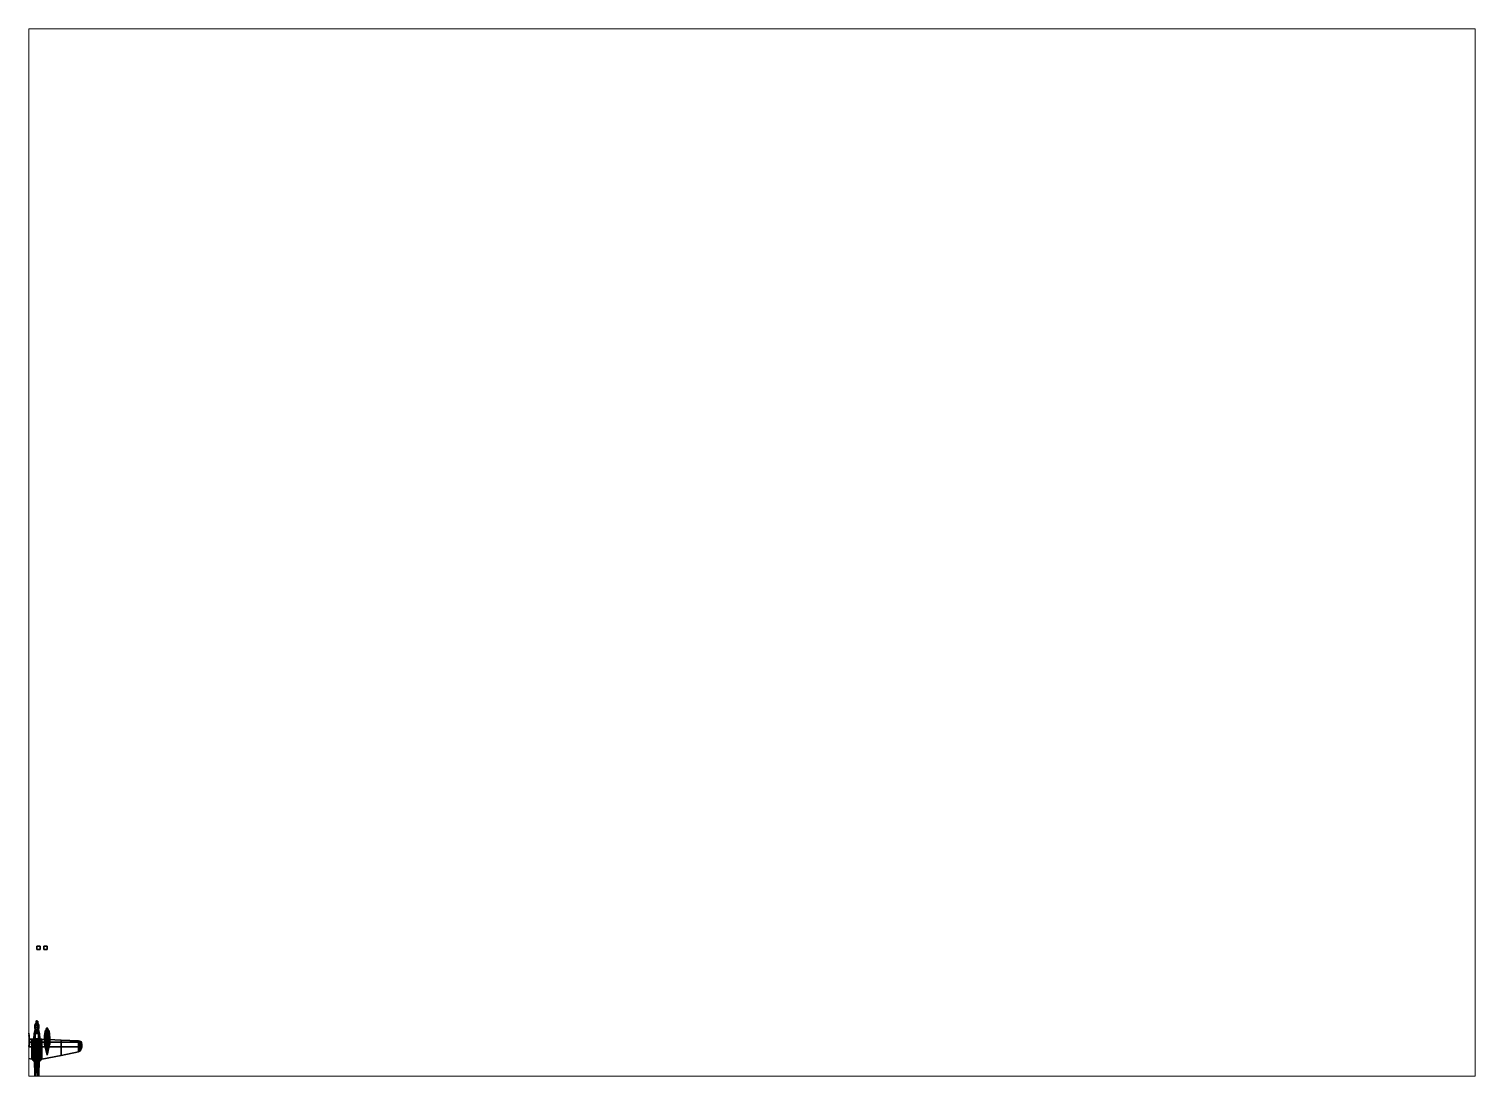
# Paper-space layout 'Layout1' of a CAD drawing. Header units: millimetres. Extents: x 28 to 251, y 20 to 181.
# The model-space entities are those that its viewports show. They can reach past a viewport. Long polylines and large blocks are cut down to what shows.
import ezdxf

# ---------------------------------------------------------------- set-up
doc = ezdxf.new("R2010")
doc.units = ezdxf.units.MM
for name, color, linetype in [('propr', 1, 'Continuous'), ('w1', 5, 'Continuous'), ('w2', 5, 'Continuous')]:
    doc.layers.add(name, color=color, linetype=linetype)

msp = doc.modelspace()

# ---------------------------------------------------------------- linework, layer by layer
for points in [[(1, 32.94, 6.39), (1, 32.94, 5.39), (0, 32.94, 5.39), (0, 32.94, 6.39)], [(1, 32.94, 5.39), (1, 31.94, 5.39), (0, 31.94, 5.39), (0, 32.94, 5.39)], [(0, 32.94, 5.39), (0, 31.94, 5.39), (0, 31.94, 6.39), (0, 32.94, 6.39)], [(0, 32.94, 6.39), (0, 31.94, 6.39), (1, 31.94, 6.39), (1, 32.94, 6.39)], [(0, 31.94, 6.39), (0, 31.94, 5.39), (1, 31.94, 5.39), (1, 31.94, 6.39)], [(1, 31.94, 6.39), (1, 31.94, 5.39), (1, 32.94, 5.39), (1, 32.94, 6.39)], [(3, 32.94, 5.39), (3, 31.94, 5.39), (2, 31.94, 5.39), (2, 32.94, 5.39)], [(2, 32.94, 5.39), (2, 31.94, 5.39), (3, 31.94, 5.39), (3, 32.94, 5.39)], [(-0.35, 10.2, -1.2), (-0.57, 9.67, -1.2), (-0.58, 9.67, -0.64), (-0.39, 10.19, -0.64)], [(-0.39, 10.19, -0.64), (-0.58, 9.67, -0.64), (-0.58, 9.67, -0.2), (-0.38, 10.16, -0.2)], [(-0.55, 9.67, 0.12), (-0.36, 10.04, 0.11), (-0.38, 10.16, -0.2), (-0.58, 9.67, -0.2)], [(-0.58, 9.67, -0.64), (-0.57, 9.67, -1.2), (-0.54, 9.06, -1.17), (-0.58, 9.06, -0.64)], [(-0.58, 9.67, -0.2), (-0.58, 9.67, -0.64), (-0.58, 9.06, -0.64), (-0.58, 9.06, -0.23)], [(-0.55, 9.67, 0.12), (-0.58, 9.67, -0.2), (-0.58, 9.06, -0.23), (-0.56, 9.06, 0.17)], [(-0.58, 9.06, -0.64), (-0.54, 9.06, -1.17), (-0.48, 8.29, -1.32), (-0.54, 8.29, -0.82)], [(-0.58, 9.06, -0.23), (-0.58, 9.06, -0.64), (-0.54, 8.29, -0.82), (-0.54, 8.29, -0.4)], [(-0.56, 9.06, 0.17), (-0.58, 9.06, -0.23), (-0.54, 8.29, -0.4), (-0.52, 8.29, 0.32)], [(-0.57, 9.67, -1.2), (-0.35, 10.2, -1.2), (-0.32, 10.18, -1.39), (-0.51, 9.67, -1.39)], [(-0.57, 9.67, -1.2), (-0.51, 9.67, -1.39), (-0.48, 9.06, -1.35), (-0.54, 9.06, -1.17)], [(-0.48, 9.67, 0.41), (-0.55, 9.67, 0.12), (-0.56, 9.06, 0.17), (-0.5, 9.06, 0.44)], [(-0.5, 9.06, 0.44), (-0.56, 9.06, 0.17), (-0.52, 8.29, 0.32), (-0.5, 8.29, 0.51)], [(-0.48, 9.67, 0.41), (-0.3, 10.05, 0.54), (-0.55, 9.67, 0.12), (-0.48, 9.67, 0.41)], [(-0.55, 9.67, 0.12), (-0.3, 10.05, 0.54), (-0.36, 10.04, 0.11), (-0.55, 9.67, 0.12)], [(-0.54, 9.06, -1.17), (-0.48, 9.06, -1.35), (-0.45, 8.29, -1.36), (-0.48, 8.29, -1.32)], [(-0.51, 9.67, -1.39), (-0.32, 10.18, -1.39), (-0.3, 10.17, -1.53), (-0.39, 9.67, -1.51)], [(-0.51, 9.67, -1.39), (-0.39, 9.67, -1.51), (-0.37, 9.06, -1.47), (-0.48, 9.06, -1.35)], [(-0.38, 9.67, 0.51), (-0.48, 9.67, 0.41), (-0.5, 9.06, 0.44), (-0.45, 9.06, 0.51)], [(-0.45, 9.06, 0.51), (-0.5, 9.06, 0.44), (-0.5, 8.29, 0.51), (-0.42, 8.29, 0.61)], [(-0.38, 9.67, 0.51), (-0.3, 10.05, 0.54), (-0.48, 9.67, 0.41), (-0.38, 9.67, 0.51)], [(-0.48, 9.06, -1.35), (-0.37, 9.06, -1.47), (-0.42, 8.29, -1.4), (-0.45, 8.29, -1.36)], [(-0.31, 9.67, 0.54), (-0.38, 9.67, 0.51), (-0.45, 9.06, 0.51), (-0.35, 9.06, 0.56)], [(-0.35, 9.06, 0.56), (-0.45, 9.06, 0.51), (-0.42, 8.29, 0.61), (-0.32, 8.29, 0.64)], [(-0.37, 9.06, -1.47), (-0.3, 9.06, -1.48), (-0.36, 8.29, -1.42), (-0.42, 8.29, -1.4)], [(0, 10.44, -1.2), (-0.35, 10.2, -1.2), (-0.39, 10.19, -0.64), (0, 10.37, -0.64)], [(0, 10.37, -0.64), (-0.39, 10.19, -0.64), (-0.38, 10.16, -0.2), (0, 10.34, -0.2)], [(-0.32, 9.67, -1.53), (-0.39, 9.67, -1.51), (-0.3, 10.17, -1.53)], [(-0.39, 9.67, -1.51), (-0.32, 9.67, -1.53), (-0.3, 9.06, -1.48), (-0.37, 9.06, -1.47)], [(-0.36, 10.04, 0.11), (0, 10.32, 0.11), (0, 10.34, -0.2), (-0.38, 10.16, -0.2)], [(-0.31, 9.67, 0.54), (-0.3, 10.05, 0.54), (-0.38, 9.67, 0.51), (-0.31, 9.67, 0.54)], [(-0.36, 10.04, 0.11), (-0.3, 10.05, 0.54), (0, 10.32, 0.11), (-0.36, 10.04, 0.11)], [(0.36, 8.29, -1.42), (-0.36, 8.29, -1.42), (-0.3, 9.06, -1.48), (0.29, 9.06, -1.48)], [(-0.35, 10.2, -1.2), (0, 10.44, -1.2), (0, 10.44, -1.39), (-0.32, 10.18, -1.39)], [(0.3, 9.67, 0.54), (-0.31, 9.67, 0.54), (-0.35, 9.06, 0.56), (0.34, 9.06, 0.56)], [(0.34, 9.06, 0.56), (-0.35, 9.06, 0.56), (-0.32, 8.29, 0.64), (0.31, 8.29, 0.64)], [(-0.3, 10.17, -1.53), (-0.32, 10.18, -1.39), (0, 10.44, -1.39)], [(0.31, 9.67, -1.53), (-0.32, 9.67, -1.53), (-0.3, 10.17, -1.53), (0.3, 10.17, -1.53)], [(0.29, 9.06, -1.48), (-0.3, 9.06, -1.48), (-0.32, 9.67, -1.53), (0.31, 9.67, -1.53)], [(0.3, 10.05, 0.54), (-0.3, 10.05, 0.54), (-0.31, 9.67, 0.54), (0.3, 9.67, 0.54)], [(0.3, 10.17, -1.53), (-0.3, 10.17, -1.53), (0, 10.44, -1.39)], [(-0.3, 10.05, 0.54), (-0.3, 10.05, 0.54), (0.3, 10.05, 0.54), (0, 10.32, 0.11)], [(-0.24, 10.87, -1.03), (-0.24, 10.87, -1.03), (-0.24, 10.22, -1.39), (-0.24, 10.2, -0.38)], [(0.24, 10.2, -0.38), (0.24, 10.87, -1.03), (-0.24, 10.87, -1.03), (-0.24, 10.2, -0.38)], [(-0.24, 10.22, -1.39), (-0.24, 10.87, -1.03), (0.24, 10.87, -1.03), (0.24, 10.22, -1.39)], [(-0.18, 10.23, -0.09), (-0.16, 10.23, -0.07), (-0.16, 10.97, -0.07), (-0.18, 10.97, -0.09)], [(-0.16, 10.23, -0.11), (-0.18, 10.23, -0.09), (-0.18, 10.97, -0.09), (-0.16, 10.97, -0.11)], [(-0.16, 10.97, -0.07), (-0.14, 10.97, -0.09), (-0.16, 10.97, -0.11), (-0.18, 10.97, -0.09)], [(-0.16, 10.23, -0.07), (-0.14, 10.23, -0.09), (-0.14, 10.97, -0.09), (-0.16, 10.97, -0.07)], [(-0.14, 10.23, -0.09), (-0.16, 10.23, -0.11), (-0.16, 10.97, -0.11), (-0.14, 10.97, -0.09)], [(0.37, 10.2, -1.2), (0, 10.44, -1.2), (0, 10.37, -0.64), (0.41, 10.19, -0.64)], [(0, 10.44, -1.2), (0.37, 10.2, -1.2), (0.34, 10.18, -1.39), (0, 10.44, -1.39)], [(0.34, 10.18, -1.39), (0.3, 10.17, -1.53), (0, 10.44, -1.39)], [(0.41, 10.19, -0.64), (0, 10.37, -0.64), (0, 10.34, -0.2), (0.4, 10.16, -0.2)], [(0, 10.32, 0.11), (0.38, 10.04, 0.11), (0.4, 10.16, -0.2), (0, 10.34, -0.2)], [(0.3, 10.05, 0.54), (0.3, 10.05, 0.54), (0.38, 10.04, 0.11), (0, 10.32, 0.11)], [(0.24, 10.22, -1.39), (0.24, 10.87, -1.03), (0.24, 10.87, -1.03), (0.24, 10.2, -0.38)], [(0.36, 9.06, -1.47), (0.29, 9.06, -1.48), (0.31, 9.67, -1.53), (0.38, 9.67, -1.51)], [(0.41, 8.29, -1.4), (0.36, 8.29, -1.42), (0.29, 9.06, -1.48), (0.36, 9.06, -1.47)], [(0.34, 10.18, -1.39), (0.5, 9.67, -1.39), (0.38, 9.67, -1.51), (0.3, 10.17, -1.53)], [(0.38, 9.67, -1.51), (0.31, 9.67, -1.53), (0.3, 10.17, -1.53)], [(0.37, 9.67, 0.51), (0.3, 10.05, 0.54), (0.3, 9.67, 0.54), (0.37, 9.67, 0.51)], [(0.47, 9.67, 0.41), (0.3, 10.05, 0.54), (0.37, 9.67, 0.51), (0.47, 9.67, 0.41)], [(0.54, 9.67, 0.12), (0.3, 10.05, 0.54), (0.47, 9.67, 0.41), (0.54, 9.67, 0.12)], [(0.38, 10.04, 0.11), (0.3, 10.05, 0.54), (0.54, 9.67, 0.12), (0.38, 10.04, 0.11)], [(0.34, 9.06, 0.56), (0.44, 9.06, 0.51), (0.37, 9.67, 0.51), (0.3, 9.67, 0.54)], [(0.31, 8.29, 0.64), (0.41, 8.29, 0.61), (0.44, 9.06, 0.51), (0.34, 9.06, 0.56)], [(0.37, 10.2, -1.2), (0.56, 9.67, -1.2), (0.5, 9.67, -1.39), (0.34, 10.18, -1.39)], [(0.47, 9.06, -1.35), (0.36, 9.06, -1.47), (0.38, 9.67, -1.51), (0.5, 9.67, -1.39)], [(0.45, 8.29, -1.36), (0.41, 8.29, -1.4), (0.36, 9.06, -1.47), (0.47, 9.06, -1.35)], [(0.56, 9.67, -1.2), (0.37, 10.2, -1.2), (0.41, 10.19, -0.64), (0.57, 9.67, -0.64)], [(0.44, 9.06, 0.51), (0.49, 9.06, 0.44), (0.47, 9.67, 0.41), (0.37, 9.67, 0.51)], [(0.38, 10.04, 0.11), (0.54, 9.67, 0.12), (0.57, 9.67, -0.2), (0.4, 10.16, -0.2)], [(0.57, 9.67, -0.64), (0.41, 10.19, -0.64), (0.4, 10.16, -0.2), (0.57, 9.67, -0.2)], [(0.41, 8.29, 0.61), (0.5, 8.29, 0.51), (0.49, 9.06, 0.44), (0.44, 9.06, 0.51)], [(0.48, 8.29, -1.32), (0.45, 8.29, -1.36), (0.47, 9.06, -1.35), (0.53, 9.06, -1.17)], [(0.49, 9.06, 0.44), (0.55, 9.06, 0.17), (0.54, 9.67, 0.12), (0.47, 9.67, 0.41)], [(0.53, 9.06, -1.17), (0.47, 9.06, -1.35), (0.5, 9.67, -1.39), (0.56, 9.67, -1.2)], [(0.53, 8.29, -0.82), (0.48, 8.29, -1.32), (0.53, 9.06, -1.17), (0.57, 9.06, -0.64)], [(0.5, 8.29, 0.51), (0.52, 8.29, 0.32), (0.55, 9.06, 0.17), (0.49, 9.06, 0.44)], [(0.52, 8.29, 0.32), (0.53, 8.29, -0.4), (0.57, 9.06, -0.23), (0.55, 9.06, 0.17)], [(0.57, 9.06, -0.64), (0.53, 9.06, -1.17), (0.56, 9.67, -1.2), (0.57, 9.67, -0.64)], [(0.53, 8.29, -0.4), (0.53, 8.29, -0.82), (0.57, 9.06, -0.64), (0.57, 9.06, -0.23)], [(0.55, 9.06, 0.17), (0.57, 9.06, -0.23), (0.57, 9.67, -0.2), (0.54, 9.67, 0.12)], [(0.57, 9.06, -0.23), (0.57, 9.06, -0.64), (0.57, 9.67, -0.64), (0.57, 9.67, -0.2)], [(-0.8, 7.29, -0.63), (-0.74, 7.29, -1.12), (-0.88, 5.65, -0.97), (-0.92, 5.65, -0.76)], [(-0.81, 7.29, 0.04), (-0.8, 7.29, -0.63), (-0.92, 5.65, -0.76), (-0.91, 5.65, 0.37)], [(-0.91, 5.65, 0.37), (-0.92, 5.65, -0.76), (-0.78, -0.15, -0.48), (-0.77, -0.15, 0.67)], [(-0.92, 5.65, -0.76), (-0.88, 5.65, -0.97), (-0.78, -0.15, -0.65), (-0.78, -0.15, -0.48)], [(-0.77, 7.29, 0.62), (-0.81, 7.29, 0.04), (-0.91, 5.65, 0.37), (-0.88, 5.65, 0.78)], [(-0.88, 5.65, 0.78), (-0.91, 5.65, 0.37), (-0.77, -0.15, 0.67), (-0.76, -0.15, 0.92)], [(-0.74, 7.29, -1.12), (-0.71, 7.29, -1.22), (-0.82, 5.65, -1.07), (-0.88, 5.65, -0.97)], [(-0.66, 7.29, 0.88), (-0.77, 7.29, 0.62), (-0.88, 5.65, 0.78), (-0.81, 5.65, 0.96)], [(-0.81, 5.65, 0.96), (-0.88, 5.65, 0.78), (-0.76, -0.15, 0.92), (-0.73, -0.15, 1)], [(-0.88, 5.65, -0.97), (-0.82, 5.65, -1.07), (-0.75, -0.15, -0.75), (-0.78, -0.15, -0.65)], [(-0.71, 7.29, -1.22), (-0.65, 7.29, -1.29), (-0.71, 5.65, -1.13), (-0.82, 5.65, -1.07)], [(-0.82, 5.65, -1.07), (-0.71, 5.65, -1.13), (-0.68, -0.15, -0.82), (-0.75, -0.15, -0.75)], [(-0.54, 8.29, -0.4), (-0.54, 8.29, -0.82), (-0.8, 7.29, -0.63), (-0.81, 7.29, 0.04)], [(-0.52, 8.29, 0.32), (-0.54, 8.29, -0.4), (-0.81, 7.29, 0.04), (-0.77, 7.29, 0.62)], [(-0.54, 7.29, 1.13), (-0.66, 7.29, 0.88), (-0.81, 5.65, 0.96), (-0.63, 5.65, 1.09)], [(-0.63, 5.65, 1.09), (-0.81, 5.65, 0.96), (-0.73, -0.15, 1), (-0.61, -0.15, 1.14)], [(-0.54, 8.29, -0.82), (-0.48, 8.29, -1.32), (-0.74, 7.29, -1.12), (-0.8, 7.29, -0.63)], [(-0.5, 8.29, 0.51), (-0.52, 8.29, 0.32), (-0.77, 7.29, 0.62), (-0.52, 7.77, 0.65)], [(-0.54, 7.29, 1.13), (-0.22, 7.73, 1.13), (-0.52, 7.77, 0.65), (-0.77, 7.29, 0.62)], [(-0.48, 8.29, -1.32), (-0.45, 8.29, -1.36), (-0.71, 7.29, -1.22), (-0.74, 7.29, -1.12)], [(-0.45, 8.29, -1.36), (-0.42, 8.29, -1.4), (-0.65, 7.29, -1.29), (-0.71, 7.29, -1.22)], [(-0.65, 7.29, -1.29), (-0.54, 7.29, -1.34), (-0.58, 5.65, -1.18), (-0.71, 5.65, -1.13)], [(-0.71, 5.65, -1.13), (-0.58, 5.65, -1.18), (-0.55, -0.15, -0.91), (-0.68, -0.15, -0.82)], [(-0.42, 8.29, -1.4), (-0.36, 8.29, -1.42), (-0.54, 7.29, -1.34), (-0.65, 7.29, -1.29)], [(-0.54, 7.29, 1.13), (-0.54, 7.29, 1.13), (-0.63, 5.65, 1.09), (-0.46, 5.65, 1.15)], [(-0.46, 5.65, 1.15), (-0.63, 5.65, 1.09), (-0.61, -0.15, 1.14), (-0.47, -0.15, 1.21)], [(0.57, 5.65, -1.18), (-0.58, 5.65, -1.18), (-0.54, 7.29, -1.34), (0.53, 7.29, -1.34)], [(0.53, -0.15, -0.91), (-0.55, -0.15, -0.91), (-0.58, 5.65, -1.18), (0.57, 5.65, -1.18)], [(0.53, 7.29, -1.34), (-0.54, 7.29, -1.34), (-0.36, 8.29, -1.42), (0.36, 8.29, -1.42)], [(0.22, 7.73, 1.13), (-0.22, 7.73, 1.13), (-0.54, 7.29, 1.13), (0.53, 7.29, 1.13)], [(0.53, 7.29, 1.13), (-0.54, 7.29, 1.13), (-0.46, 5.65, 1.15), (0.44, 5.65, 1.15)], [(0, 8.2, 0.65), (-0.32, 8.29, 0.64), (-0.52, 7.77, 0.65)], [(-0.32, 8.29, 0.64), (-0.42, 8.29, 0.61), (-0.52, 7.77, 0.65)], [(-0.42, 8.29, 0.61), (-0.5, 8.29, 0.51), (-0.52, 7.77, 0.65)], [(0, 8.2, 0.65), (-0.52, 7.77, 0.65), (-0.22, 7.73, 1.13), (0, 7.88, 1.03)], [(0.44, 5.65, 1.15), (-0.46, 5.65, 1.15), (-0.47, -0.15, 1.21), (0.45, -0.15, 1.21)], [(0.31, 8.29, 0.64), (-0.32, 8.29, 0.64), (0, 8.2, 0.65)], [(0, 7.88, 1.03), (0, 7.88, 1.03), (-0.22, 7.73, 1.13), (0.22, 7.73, 1.13)], [(-0.02, 5.3, 1.55), (-0.02, 5.36, 1.55), (-0.02, 5.28, 1.33), (-0.02, 5.23, 1.38)], [(-0.02, 5.36, 1.55), (0.04, 5.33, 1.55), (0.04, 5.25, 1.36), (-0.02, 5.28, 1.33)], [(-0.02, 5.23, 1.72), (-0.02, 5.28, 1.77), (-0.02, 5.36, 1.55), (-0.02, 5.3, 1.55)], [(-0.02, 5.28, 1.77), (0.04, 5.25, 1.74), (0.04, 5.33, 1.55), (-0.02, 5.36, 1.55)], [(0.04, 5.33, 1.55), (-0.02, 5.3, 1.55), (-0.02, 5.23, 1.38), (0.04, 5.25, 1.36)], [(0.04, 5.25, 1.74), (-0.02, 5.23, 1.72), (-0.02, 5.3, 1.55), (0.04, 5.33, 1.55)], [(-0.02, 5.23, 1.38), (-0.02, 5.28, 1.33), (-0.02, 5.06, 1.25), (-0.02, 5.06, 1.31)], [(-0.02, 5.28, 1.33), (0.04, 5.25, 1.36), (0.04, 5.06, 1.28), (-0.02, 5.06, 1.25)], [(-0.02, 5.06, 1.79), (-0.02, 5.06, 1.85), (-0.02, 5.28, 1.77), (-0.02, 5.23, 1.72)], [(-0.02, 5.06, 1.85), (0.04, 5.06, 1.82), (0.04, 5.25, 1.74), (-0.02, 5.28, 1.77)], [(0.04, 5.25, 1.36), (-0.02, 5.23, 1.38), (-0.02, 5.06, 1.31), (0.04, 5.06, 1.28)], [(0.04, 5.06, 1.82), (-0.02, 5.06, 1.79), (-0.02, 5.23, 1.72), (0.04, 5.25, 1.74)], [(0.04, 5.06, 1.15), (-0.02, 5.09, 1.15), (-0.02, 5.09, 1.26), (0.04, 5.06, 1.28)], [(-0.02, 5.09, 1.15), (-0.02, 5.03, 1.15), (-0.02, 5.03, 1.26), (-0.02, 5.09, 1.26)], [(-0.02, 5.03, 1.15), (0.04, 5.06, 1.15), (0.04, 5.06, 1.28), (-0.02, 5.03, 1.26)], [(0.04, 5.06, 1.28), (-0.02, 5.06, 1.31), (-0.02, 4.89, 1.38), (0.04, 4.87, 1.36)], [(-0.02, 5.06, 1.31), (-0.02, 5.06, 1.25), (-0.02, 4.84, 1.33), (-0.02, 4.89, 1.38)], [(-0.02, 5.06, 1.25), (0.04, 5.06, 1.28), (0.04, 4.87, 1.36), (-0.02, 4.84, 1.33)], [(0.04, 4.87, 1.74), (-0.02, 4.89, 1.72), (-0.02, 5.06, 1.79), (0.04, 5.06, 1.82)], [(-0.02, 4.89, 1.72), (-0.02, 4.84, 1.77), (-0.02, 5.06, 1.85), (-0.02, 5.06, 1.79)], [(-0.02, 4.84, 1.77), (0.04, 4.87, 1.74), (0.04, 5.06, 1.82), (-0.02, 5.06, 1.85)], [(0.04, 4.87, 1.36), (-0.02, 4.89, 1.38), (-0.02, 4.82, 1.55), (0.04, 4.79, 1.55)], [(-0.02, 4.89, 1.38), (-0.02, 4.84, 1.33), (-0.02, 4.76, 1.55), (-0.02, 4.82, 1.55)], [(0.04, 4.79, 1.55), (-0.02, 4.82, 1.55), (-0.02, 4.89, 1.72), (0.04, 4.87, 1.74)], [(-0.02, 4.82, 1.55), (-0.02, 4.76, 1.55), (-0.02, 4.84, 1.77), (-0.02, 4.89, 1.72)], [(-0.02, 4.84, 1.33), (0.04, 4.87, 1.36), (0.04, 4.79, 1.55), (-0.02, 4.76, 1.55)], [(-0.02, 4.76, 1.55), (0.04, 4.79, 1.55), (0.04, 4.87, 1.74), (-0.02, 4.84, 1.77)], [(0.31, 8.29, 0.64), (0, 8.2, 0.65), (0.52, 7.77, 0.65)], [(0.52, 7.77, 0.65), (0, 8.2, 0.65), (0, 7.88, 1.03), (0.22, 7.73, 1.13)], [(0, 5.69, 1.14), (0, 5.82, 1.14), (0, 5.81, 2.06), (0, 5.72, 2.06)], [(0, 5.72, 2.06), (0, 5.81, 2.06), (0, 5.82, 1.14), (0, 5.69, 1.14)], [(0, -4.27, 2.16), (0, 5.72, 2.05), (0, 5.72, 2.01), (0, -4.27, 2.12)], [(0, -4.27, 2.12), (0, 5.72, 2.01), (0, 5.72, 2.05), (0, -4.27, 2.16)], [(0.76, 7.29, 0.62), (0.52, 7.77, 0.65), (0.22, 7.73, 1.13), (0.53, 7.29, 1.13)], [(0.41, 8.29, 0.61), (0.31, 8.29, 0.64), (0.52, 7.77, 0.65)], [(0.64, 7.29, -1.29), (0.53, 7.29, -1.34), (0.36, 8.29, -1.42), (0.41, 8.29, -1.4)], [(0.7, 7.29, -1.22), (0.64, 7.29, -1.29), (0.41, 8.29, -1.4), (0.45, 8.29, -1.36)], [(0.5, 8.29, 0.51), (0.41, 8.29, 0.61), (0.52, 7.77, 0.65)], [(0.44, 5.65, 1.15), (0.62, 5.65, 1.09), (0.53, 7.29, 1.13)], [(0.45, -0.15, 1.21), (0.6, -0.15, 1.14), (0.62, 5.65, 1.09), (0.44, 5.65, 1.15)], [(0.73, 7.29, -1.12), (0.7, 7.29, -1.22), (0.45, 8.29, -1.36), (0.48, 8.29, -1.32)], [(0.79, 7.29, -0.63), (0.73, 7.29, -1.12), (0.48, 8.29, -1.32), (0.53, 8.29, -0.82)], [(0.52, 7.77, 0.65), (0.76, 7.29, 0.62), (0.52, 8.29, 0.32), (0.5, 8.29, 0.51)], [(0.76, 7.29, 0.62), (0.79, 7.29, 0.04), (0.53, 8.29, -0.4), (0.52, 8.29, 0.32)], [(0.76, 7.29, 0.62), (0.52, 8.29, 0.32), (0.76, 7.29, 0.62)], [(0.79, 7.29, 0.04), (0.79, 7.29, -0.63), (0.53, 8.29, -0.82), (0.53, 8.29, -0.4)], [(0.69, 5.65, -1.13), (0.57, 5.65, -1.18), (0.53, 7.29, -1.34), (0.64, 7.29, -1.29)], [(0.62, 5.65, 1.09), (0.79, 5.65, 0.96), (0.64, 7.29, 0.88), (0.53, 7.29, 1.13)], [(0.67, -0.15, -0.82), (0.53, -0.15, -0.91), (0.57, 5.65, -1.18), (0.69, 5.65, -1.13)], [(0.6, -0.15, 1.14), (0.72, -0.15, 1), (0.79, 5.65, 0.96), (0.62, 5.65, 1.09)], [(0.8, 5.65, -1.07), (0.69, 5.65, -1.13), (0.64, 7.29, -1.29), (0.7, 7.29, -1.22)], [(0.79, 5.65, 0.96), (0.87, 5.65, 0.78), (0.76, 7.29, 0.62), (0.64, 7.29, 0.88)], [(0.74, -0.15, -0.75), (0.67, -0.15, -0.82), (0.69, 5.65, -1.13), (0.8, 5.65, -1.07)], [(0.87, 5.65, -0.97), (0.8, 5.65, -1.07), (0.7, 7.29, -1.22), (0.73, 7.29, -1.12)], [(0.72, -0.15, 1), (0.75, -0.15, 0.92), (0.87, 5.65, 0.78), (0.79, 5.65, 0.96)], [(0.9, 5.65, -0.76), (0.87, 5.65, -0.97), (0.73, 7.29, -1.12), (0.79, 7.29, -0.63)], [(0.76, -0.15, -0.65), (0.74, -0.15, -0.75), (0.8, 5.65, -1.07), (0.87, 5.65, -0.97)], [(0.75, -0.15, 0.67), (0.77, -0.15, -0.48), (0.9, 5.65, -0.76), (0.9, 5.65, 0.37)], [(0.75, -0.15, 0.92), (0.75, -0.15, 0.67), (0.9, 5.65, 0.37), (0.87, 5.65, 0.78)], [(0.87, 5.65, 0.78), (0.9, 5.65, 0.37), (0.79, 7.29, 0.04), (0.76, 7.29, 0.62)], [(0.77, -0.15, -0.48), (0.76, -0.15, -0.65), (0.87, 5.65, -0.97), (0.9, 5.65, -0.76)], [(0.9, 5.65, 0.37), (0.9, 5.65, -0.76), (0.79, 7.29, -0.63), (0.79, 7.29, 0.04)], [(-0.78, -0.15, -0.65), (-0.75, -0.15, -0.75), (-0.55, -3.76, -0.55), (-0.6, -3.76, -0.47)], [(-0.78, -0.15, -0.48), (-0.78, -0.15, -0.65), (-0.6, -3.76, -0.47), (-0.61, -3.76, -0.37)], [(-0.77, -0.15, 0.67), (-0.78, -0.15, -0.48), (-0.61, -3.76, -0.37), (-0.59, -3.76, 0.65)], [(-0.76, -0.15, 0.92), (-0.77, -0.15, 0.67), (-0.59, -3.76, 0.65), (-0.55, -3.76, 0.92)], [(-0.73, -0.15, 1), (-0.76, -0.15, 0.92), (-0.55, -3.76, 0.92), (-0.52, -3.76, 1.01)], [(-0.75, -0.15, -0.75), (-0.68, -0.15, -0.82), (-0.49, -3.76, -0.59), (-0.55, -3.76, -0.55)], [(-0.61, -0.15, 1.14), (-0.73, -0.15, 1), (-0.52, -3.76, 1.01), (-0.4, -3.76, 1.16)], [(-0.68, -0.15, -0.82), (-0.55, -0.15, -0.91), (-0.39, -3.76, -0.65), (-0.49, -3.76, -0.59)], [(-0.47, -0.15, 1.21), (-0.61, -0.15, 1.14), (-0.4, -3.76, 1.16), (-0.27, -3.76, 1.23)], [(-0.61, -3.76, -0.37), (-0.6, -3.76, -0.47), (-0.49, -10.4, 0.01), (-0.5, -10.4, 0.13)], [(-0.59, -3.76, 0.65), (-0.61, -3.76, -0.37), (-0.5, -10.4, 0.13), (-0.48, -10.4, 0.9)], [(-0.6, -3.76, -0.47), (-0.55, -3.76, -0.55), (-0.42, -10.4, -0.1), (-0.49, -10.4, 0.01)], [(-0.55, -3.76, 0.92), (-0.59, -3.76, 0.65), (-0.48, -10.4, 0.9), (-0.44, -10.4, 1.12)], [(0.38, -3.76, -0.65), (-0.39, -3.76, -0.65), (-0.55, -0.15, -0.91), (0.53, -0.15, -0.91)], [(-0.55, -3.76, -0.55), (-0.49, -3.76, -0.59), (-0.32, -10.4, -0.15), (-0.42, -10.4, -0.1)], [(-0.52, -3.76, 1.01), (-0.55, -3.76, 0.92), (-0.44, -10.4, 1.12), (-0.41, -10.4, 1.27)], [(-0.4, -3.76, 1.16), (-0.52, -3.76, 1.01), (-0.41, -10.4, 1.27), (-0.33, -10.4, 1.4)], [(-0.49, -3.76, -0.59), (-0.39, -3.76, -0.65), (-0.19, -10.4, -0.18), (-0.32, -10.4, -0.15)], [(0.45, -0.15, 1.21), (-0.47, -0.15, 1.21), (-0.27, -3.76, 1.23), (0.26, -3.76, 1.23)], [(-0.27, -3.76, 1.23), (-0.4, -3.76, 1.16), (-0.33, -10.4, 1.4), (-0.23, -10.4, 1.45)], [(0.18, -10.4, -0.18), (-0.19, -10.4, -0.18), (-0.39, -3.76, -0.65), (0.38, -3.76, -0.65)], [(0.26, -3.76, 1.23), (-0.27, -3.76, 1.23), (-0.23, -10.4, 1.45), (0.21, -10.4, 1.45)], [(0, -4.35, 1.24), (0, -4.24, 1.24), (0, -4.27, 2.18), (0, -4.34, 2.18)], [(0, -4.34, 2.18), (0, -4.27, 2.18), (0, -4.24, 1.24), (0, -4.35, 1.24)], [(0.31, -10.4, -0.15), (0.18, -10.4, -0.18), (0.38, -3.76, -0.65), (0.48, -3.76, -0.59)], [(0.21, -10.4, 1.45), (0.32, -10.4, 1.4), (0.39, -3.76, 1.16), (0.26, -3.76, 1.23)], [(0.26, -3.76, 1.23), (0.39, -3.76, 1.16), (0.6, -0.15, 1.14), (0.45, -0.15, 1.21)], [(0.41, -10.4, -0.1), (0.31, -10.4, -0.15), (0.48, -3.76, -0.59), (0.53, -3.76, -0.55)], [(0.32, -10.4, 1.4), (0.4, -10.4, 1.27), (0.51, -3.76, 1.01), (0.39, -3.76, 1.16)], [(0.48, -3.76, -0.59), (0.38, -3.76, -0.65), (0.53, -0.15, -0.91), (0.67, -0.15, -0.82)], [(0.39, -3.76, 1.16), (0.51, -3.76, 1.01), (0.72, -0.15, 1), (0.6, -0.15, 1.14)], [(0.4, -10.4, 1.27), (0.43, -10.4, 1.12), (0.53, -3.76, 0.92), (0.51, -3.76, 1.01)], [(0.48, -10.4, 0.01), (0.41, -10.4, -0.1), (0.53, -3.76, -0.55), (0.58, -3.76, -0.47)], [(0.43, -10.4, 1.12), (0.47, -10.4, 0.9), (0.57, -3.76, 0.65), (0.53, -3.76, 0.92)], [(0.47, -10.4, 0.9), (0.49, -10.4, 0.13), (0.6, -3.76, -0.37), (0.57, -3.76, 0.65)], [(0.53, -3.76, -0.55), (0.48, -3.76, -0.59), (0.67, -0.15, -0.82), (0.74, -0.15, -0.75)], [(0.49, -10.4, 0.13), (0.48, -10.4, 0.01), (0.58, -3.76, -0.47), (0.6, -3.76, -0.37)], [(0.51, -3.76, 1.01), (0.53, -3.76, 0.92), (0.75, -0.15, 0.92), (0.72, -0.15, 1)], [(0.58, -3.76, -0.47), (0.53, -3.76, -0.55), (0.74, -0.15, -0.75), (0.76, -0.15, -0.65)], [(0.53, -3.76, 0.92), (0.57, -3.76, 0.65), (0.75, -0.15, 0.67), (0.75, -0.15, 0.92)], [(0.57, -3.76, 0.65), (0.6, -3.76, -0.37), (0.77, -0.15, -0.48), (0.75, -0.15, 0.67)], [(0.6, -3.76, -0.37), (0.58, -3.76, -0.47), (0.76, -0.15, -0.65), (0.77, -0.15, -0.48)], [(-0.12, -7.24, -0.68), (-0.12, -7.05, -0.68), (-0.12, -7.05, -0.56), (-0.12, -7.24, -0.56)], [(-0.12, -7.24, -0.56), (-0.12, -7.05, -0.56), (-0.12, -7.05, -0.68), (-0.12, -7.24, -0.68)], [(-0.12, -7.37, -0.93), (-0.12, -7.3, -0.93), (-0.12, -7.05, -0.68), (-0.12, -7.24, -0.68)], [(-0.12, -7.24, -0.68), (-0.12, -7.05, -0.68), (-0.12, -7.3, -0.93), (-0.12, -7.37, -0.93)], [(-0.12, -7.24, -0.56), (-0.12, -7.05, -0.56), (0.12, -7.05, -0.56), (0.12, -7.24, -0.56)], [(0.12, -7.24, -0.56), (0.12, -7.05, -0.56), (-0.12, -7.05, -0.56), (-0.12, -7.24, -0.56)], [(-0.11, -7, -0.9), (-0.11, -7.09, -0.67), (0.11, -7.09, -0.67), (0.11, -7, -0.9)], [(-0.11, -7.09, -1.13), (-0.11, -7, -0.9), (0.11, -7, -0.9), (0.11, -7.09, -1.13)], [(-0.11, -7.32, -1.22), (-0.11, -7.09, -0.67), (-0.11, -7, -0.9), (-0.11, -7.09, -1.13)], [(-0.11, -7.09, -0.67), (-0.11, -7.32, -0.58), (0.11, -7.32, -0.58), (0.11, -7.09, -0.67)], [(-0.11, -7.32, -1.22), (-0.11, -7.09, -1.13), (0.11, -7.09, -1.13), (0.11, -7.32, -1.22)], [(-0.11, -7.55, -1.13), (-0.11, -7.32, -0.58), (-0.11, -7.09, -0.67), (-0.11, -7.32, -1.22)], [(-0.11, -7.32, -0.58), (-0.11, -7.55, -0.67), (0.11, -7.55, -0.67), (0.11, -7.32, -0.58)], [(-0.11, -7.55, -1.13), (-0.11, -7.32, -1.22), (0.11, -7.32, -1.22), (0.11, -7.55, -1.13)], [(-0.11, -7.64, -0.9), (-0.11, -7.55, -0.67), (-0.11, -7.32, -0.58), (-0.11, -7.55, -1.13)], [(0, -7.08, -0.56), (-0.07, -7.15, -0.56), (-0.07, -7.15, -0.4), (0, -7.08, -0.4)], [(-0.07, -7.15, -0.56), (0, -7.22, -0.56), (0, -7.22, -0.4), (-0.07, -7.15, -0.4)], [(0.07, -7.15, -0.56), (0, -7.08, -0.56), (0, -7.08, -0.4), (0.07, -7.15, -0.4)], [(0, -7.22, -0.56), (0.07, -7.15, -0.56), (0.07, -7.15, -0.4), (0, -7.22, -0.4)], [(0.11, -7.09, -0.67), (0.11, -7.32, -1.22), (0.11, -7.09, -1.13), (0.11, -7, -0.9)], [(0.11, -7.32, -0.58), (0.11, -7.55, -1.13), (0.11, -7.32, -1.22), (0.11, -7.09, -0.67)], [(0.11, -7.55, -0.67), (0.11, -7.64, -0.9), (0.11, -7.55, -1.13), (0.11, -7.32, -0.58)], [(0.12, -7.24, -0.56), (0.12, -7.05, -0.56), (0.12, -7.05, -0.68), (0.12, -7.24, -0.68)], [(0.12, -7.24, -0.68), (0.12, -7.05, -0.68), (0.12, -7.05, -0.56), (0.12, -7.24, -0.56)], [(0.12, -7.37, -0.93), (0.12, -7.3, -0.93), (0.12, -7.05, -0.68), (0.12, -7.24, -0.68)], [(0.12, -7.24, -0.68), (0.12, -7.05, -0.68), (0.12, -7.3, -0.93), (0.12, -7.37, -0.93)]]:
    msp.add_3dface(points)
at = {"layer": 'propr'}
for points in [[(-3.24, 8.57, -0.4), (-3.28, 8.24, -0.4), (-3.14, 8.24, -0.16), (-3.12, 8.57, -0.19)], [(-3.12, 8.57, -0.61), (-3.14, 8.24, -0.64), (-3.28, 8.24, -0.4), (-3.24, 8.57, -0.4)], [(-3.14, 8.82, -0.4), (-3.24, 8.57, -0.4), (-3.12, 8.57, -0.19), (-3.07, 8.82, -0.28)], [(-3.07, 8.82, -0.52), (-3.12, 8.57, -0.61), (-3.24, 8.57, -0.4), (-3.14, 8.82, -0.4)], [(-3, 8.91, -0.4), (-3.14, 8.82, -0.4), (-3.07, 8.82, -0.28), (-3, 8.91, -0.4)], [(-3, 8.91, -0.4), (-3.07, 8.82, -0.52), (-3.14, 8.82, -0.4), (-3, 8.91, -0.4)], [(-3.12, 8.57, -0.19), (-3.14, 8.24, -0.16), (-2.86, 8.24, -0.16), (-2.88, 8.57, -0.19)], [(-2.88, 8.57, -0.61), (-2.86, 8.24, -0.64), (-3.14, 8.24, -0.64), (-3.12, 8.57, -0.61)], [(-3.07, 8.82, -0.28), (-3.12, 8.57, -0.19), (-2.88, 8.57, -0.19), (-2.93, 8.82, -0.28)], [(-2.93, 8.82, -0.52), (-2.88, 8.57, -0.61), (-3.12, 8.57, -0.61), (-3.07, 8.82, -0.52)], [(-3, 8.91, -0.4), (-3.07, 8.82, -0.28), (-2.93, 8.82, -0.28), (-3, 8.91, -0.4)], [(-3, 8.91, -0.4), (-2.93, 8.82, -0.52), (-3.07, 8.82, -0.52), (-3, 8.91, -0.4)], [(-3, 8.91, -0.4), (-2.93, 8.82, -0.28), (-2.86, 8.82, -0.4), (-3, 8.91, -0.4)], [(-3, 8.91, -0.4), (-2.86, 8.82, -0.4), (-2.93, 8.82, -0.52), (-3, 8.91, -0.4)], [(-2.93, 8.82, -0.28), (-2.88, 8.57, -0.19), (-2.76, 8.57, -0.4), (-2.86, 8.82, -0.4)], [(-2.86, 8.82, -0.4), (-2.76, 8.57, -0.4), (-2.88, 8.57, -0.61), (-2.93, 8.82, -0.52)], [(-2.88, 8.57, -0.19), (-2.86, 8.24, -0.16), (-2.72, 8.24, -0.4), (-2.76, 8.57, -0.4)], [(-2.76, 8.57, -0.4), (-2.72, 8.24, -0.4), (-2.86, 8.24, -0.64), (-2.88, 8.57, -0.61)], [(2.88, 8.57, -0.61), (2.86, 8.24, -0.64), (2.72, 8.24, -0.4), (2.76, 8.57, -0.4)], [(2.76, 8.57, -0.4), (2.72, 8.24, -0.4), (2.86, 8.24, -0.16), (2.88, 8.57, -0.19)], [(2.93, 8.82, -0.52), (2.88, 8.57, -0.61), (2.76, 8.57, -0.4), (2.86, 8.82, -0.4)], [(2.86, 8.82, -0.4), (2.76, 8.57, -0.4), (2.88, 8.57, -0.19), (2.93, 8.82, -0.28)], [(3, 8.91, -0.4), (2.93, 8.82, -0.52), (2.86, 8.82, -0.4), (3, 8.91, -0.4)], [(3, 8.91, -0.4), (2.86, 8.82, -0.4), (2.93, 8.82, -0.28), (3, 8.91, -0.4)], [(3.12, 8.57, -0.61), (3.14, 8.24, -0.64), (2.86, 8.24, -0.64), (2.88, 8.57, -0.61)], [(2.88, 8.57, -0.19), (2.86, 8.24, -0.16), (3.14, 8.24, -0.16), (3.12, 8.57, -0.19)], [(3.07, 8.82, -0.52), (3.12, 8.57, -0.61), (2.88, 8.57, -0.61), (2.93, 8.82, -0.52)], [(2.93, 8.82, -0.28), (2.88, 8.57, -0.19), (3.12, 8.57, -0.19), (3.07, 8.82, -0.28)], [(3, 8.91, -0.4), (3.07, 8.82, -0.52), (2.93, 8.82, -0.52), (3, 8.91, -0.4)], [(3, 8.91, -0.4), (2.93, 8.82, -0.28), (3.07, 8.82, -0.28), (3, 8.91, -0.4)], [(3, 8.91, -0.4), (3.14, 8.82, -0.4), (3.07, 8.82, -0.52), (3, 8.91, -0.4)], [(3, 8.91, -0.4), (3.07, 8.82, -0.28), (3.14, 8.82, -0.4), (3, 8.91, -0.4)], [(3.14, 8.82, -0.4), (3.24, 8.57, -0.4), (3.12, 8.57, -0.61), (3.07, 8.82, -0.52)], [(3.07, 8.82, -0.28), (3.12, 8.57, -0.19), (3.24, 8.57, -0.4), (3.14, 8.82, -0.4)], [(3.24, 8.57, -0.4), (3.28, 8.24, -0.4), (3.14, 8.24, -0.64), (3.12, 8.57, -0.61)], [(3.12, 8.57, -0.19), (3.14, 8.24, -0.16), (3.28, 8.24, -0.4), (3.24, 8.57, -0.4)]]:
    msp.add_3dface(points, dxfattribs=at)
at = {"layer": 'w1'}
for points in [[(1, 5.61, 0.01), (0, 5.62, 0.01), (0, 4.71, 0.44), (1, 4.72, 0.44)], [(1, 4.72, -0.72), (0, 4.71, -0.76), (0, 5.62, 0.01), (1, 5.61, 0.01)], [(1, 4.72, 0.44), (0, 4.71, 0.44), (0, 3.36, 0.44), (1, 3.36, 0.44)], [(0, 3.36, -0.76), (0, 4.71, -0.76), (1, 4.72, -0.72), (1, 3.36, -0.72)], [(1.25, 5.59, 0.01), (1, 5.61, 0.01), (1, 4.72, 0.44), (1.25, 4.72, 0.44)], [(1.25, 4.72, -0.71), (1, 4.72, -0.72), (1, 5.61, 0.01), (1.25, 5.59, 0.01)], [(1.25, 4.72, 0.44), (1, 4.72, 0.44), (1, 3.36, 0.44), (1.25, 3.36, 0.44)], [(1, 3.36, -0.72), (1, 4.72, -0.72), (1.25, 4.72, -0.71), (1.25, 3.36, -0.71)], [(1.5, 5.58, 0.01), (1.25, 5.59, 0.01), (1.25, 4.72, 0.44), (1.5, 4.72, 0.44)], [(1.5, 4.72, -0.7), (1.25, 4.72, -0.71), (1.25, 5.59, 0.01), (1.5, 5.58, 0.01)], [(1.5, 4.72, 0.44), (1.25, 4.72, 0.44), (1.25, 3.36, 0.44), (1.5, 3.35, 0.44)], [(1.25, 3.36, -0.71), (1.25, 4.72, -0.71), (1.5, 4.72, -0.7), (1.5, 3.35, -0.7)], [(7.11, 5.32, 0.19), (1.5, 5.58, 0.01), (1.5, 4.72, 0.44), (7.11, 4.7, 0.54)], [(7.11, 4.7, -0.22), (1.5, 4.72, -0.7), (1.5, 5.58, 0.01), (7.11, 5.32, 0.19)], [(7.11, 4.7, 0.54), (1.5, 4.72, 0.44), (1.5, 3.35, 0.44), (7.11, 3.37, 0.54)], [(1.5, 3.35, -0.7), (1.5, 4.72, -0.7), (7.11, 4.7, -0.22), (7.11, 3.37, -0.22)], [(2.26, 5.5, -1.07), (2.21, 5.5, -0.71), (2.23, 6.13, -0.67), (2.26, 6.13, -1.03)], [(2.21, 5.5, -0.71), (2.26, 5.5, -0.37), (2.27, 6.13, -0.33), (2.23, 6.13, -0.67)], [(2.21, 3.98, -0.71), (2.26, 3.98, -0.37), (2.26, 5.5, -0.37), (2.21, 5.5, -0.71)], [(2.26, 3.98, -1.07), (2.21, 3.98, -0.71), (2.21, 5.5, -0.71), (2.26, 5.5, -1.07)], [(2.26, 6.13, -1.03), (2.23, 6.13, -0.67), (2.29, 6.67, -0.65), (2.29, 6.67, -1.02)], [(2.23, 6.13, -0.67), (2.27, 6.13, -0.33), (2.34, 6.67, -0.31), (2.29, 6.67, -0.65)], [(2.49, 6.13, -1.34), (2.26, 6.13, -1.03), (2.29, 6.67, -1.02), (2.49, 6.67, -1.32)], [(2.49, 5.5, -1.38), (2.26, 5.5, -1.07), (2.26, 6.13, -1.03), (2.49, 6.13, -1.34)], [(2.26, 5.5, -0.37), (2.35, 5.5, -0.02), (2.39, 6.13, 0.01), (2.27, 6.13, -0.33)], [(2.26, 3.98, -0.37), (2.35, 3.98, -0.02), (2.35, 5.5, -0.02), (2.26, 5.5, -0.37)], [(2.49, 3.98, -1.38), (2.26, 3.98, -1.07), (2.26, 5.5, -1.07), (2.49, 5.5, -1.38)], [(2.27, 6.13, -0.33), (2.39, 6.13, 0.01), (2.46, 6.67, 0.03), (2.34, 6.67, -0.31)], [(2.49, 6.67, -1.32), (2.29, 6.67, -1.02), (2.33, 7.23, -0.94), (2.4, 7.23, -1.11)], [(2.29, 6.67, -1.02), (2.29, 6.67, -0.65), (2.33, 7.23, -0.57), (2.33, 7.23, -0.94)], [(2.29, 6.67, -0.65), (2.34, 6.67, -0.31), (2.36, 7.23, -0.33), (2.33, 7.23, -0.57)], [(2.4, 7.23, -1.11), (2.33, 7.23, -0.94), (2.4, 7.78, -0.88), (2.46, 7.78, -1)], [(2.33, 7.23, -0.94), (2.33, 7.23, -0.57), (2.4, 7.78, -0.77), (2.4, 7.78, -0.88)], [(2.33, 7.23, -0.57), (2.36, 7.23, -0.33), (2.48, 7.78, -0.46), (2.4, 7.78, -0.77)], [(2.34, 6.67, -0.31), (2.46, 6.67, 0.03), (2.5, 7.23, -0.02), (2.36, 7.23, -0.33)], [(2.35, 5.5, -0.02), (2.54, 5.5, 0.25), (2.55, 6.13, 0.23), (2.39, 6.13, 0.01)], [(2.35, 3.98, -0.02), (2.54, 3.98, 0.25), (2.54, 5.5, 0.25), (2.35, 5.5, -0.02)], [(2.36, 7.23, -0.33), (2.5, 7.23, -0.02), (2.64, 7.78, -0.12), (2.48, 7.78, -0.46)], [(2.39, 6.13, 0.01), (2.55, 6.13, 0.23), (2.59, 6.67, 0.2), (2.46, 6.67, 0.03)], [(2.46, 7.78, -1), (2.4, 7.78, -0.88), (2.53, 8.24, -0.88), (2.58, 8.24, -0.97)], [(2.4, 7.78, -0.77), (2.48, 7.78, -0.46), (2.6, 8.24, -0.56), (2.53, 8.24, -0.79)], [(2.4, 7.78, -0.88), (2.4, 7.78, -0.77), (2.53, 8.24, -0.79), (2.53, 8.24, -0.88)], [(2.58, 7.23, -1.35), (2.4, 7.23, -1.11), (2.46, 7.78, -1), (2.58, 7.78, -1.33)], [(2.58, 6.67, -1.37), (2.49, 6.67, -1.32), (2.4, 7.23, -1.11), (2.58, 7.23, -1.35)], [(2.58, 7.78, -1.33), (2.46, 7.78, -1), (2.58, 8.24, -0.97), (2.68, 8.24, -1.06)], [(2.46, 6.67, 0.03), (2.59, 6.67, 0.2), (2.67, 7.23, 0.15), (2.5, 7.23, -0.02)], [(2.48, 7.78, -0.46), (2.64, 7.78, -0.12), (2.72, 8.24, -0.29), (2.6, 8.24, -0.56)], [(2.58, 6.13, -1.41), (2.49, 6.13, -1.34), (2.49, 6.67, -1.32), (2.58, 6.67, -1.37)], [(2.58, 5.5, -1.45), (2.49, 5.5, -1.38), (2.49, 6.13, -1.34), (2.58, 6.13, -1.41)], [(2.58, 3.98, -1.45), (2.49, 3.98, -1.38), (2.49, 5.5, -1.38), (2.58, 5.5, -1.45)], [(2.5, 7.23, -0.02), (2.67, 7.23, 0.15), (2.73, 7.78, 0), (2.64, 7.78, -0.12)], [(2.53, 8.24, -0.79), (2.6, 8.24, -0.56), (3.4, 8.24, -0.56), (3.47, 8.24, -0.79)], [(2.53, 8.24, -0.88), (2.53, 8.24, -0.79), (3.47, 8.24, -0.79), (3.47, 8.24, -0.88)], [(2.58, 8.24, -0.97), (2.53, 8.24, -0.88), (3.47, 8.24, -0.88), (3.42, 8.24, -0.97)], [(2.78, 6.13, 0.37), (2.55, 6.13, 0.23), (2.54, 5.5, 0.25), (2.78, 5.5, 0.41)], [(2.78, 5.5, 0.41), (2.54, 5.5, 0.25), (2.54, 3.98, 0.25), (2.78, 3.98, 0.41)], [(2.78, 6.67, 0.31), (2.59, 6.67, 0.2), (2.55, 6.13, 0.23), (2.78, 6.13, 0.37)], [(2.7, 7.78, -1.4), (2.58, 7.78, -1.33), (2.68, 8.24, -1.06), (2.77, 8.24, -1.1)], [(2.68, 8.24, -1.06), (2.58, 8.24, -0.97), (3.42, 8.24, -0.97), (3.32, 8.24, -1.06)], [(2.7, 7.23, -1.38), (2.58, 7.23, -1.35), (2.58, 7.78, -1.33), (2.7, 7.78, -1.4)], [(2.7, 6.67, -1.4), (2.58, 6.67, -1.37), (2.58, 7.23, -1.35), (2.7, 7.23, -1.38)], [(2.7, 6.13, -1.45), (2.58, 6.13, -1.41), (2.58, 6.67, -1.37), (2.7, 6.67, -1.4)], [(2.7, 5.5, -1.49), (2.58, 5.5, -1.45), (2.58, 6.13, -1.41), (2.7, 6.13, -1.45)], [(2.7, 3.98, -1.49), (2.58, 3.98, -1.45), (2.58, 5.5, -1.45), (2.7, 5.5, -1.49)], [(2.83, 7.23, 0.23), (2.67, 7.23, 0.15), (2.59, 6.67, 0.2), (2.78, 6.67, 0.31)], [(2.6, 8.24, -0.56), (2.72, 8.24, -0.29), (3.28, 8.24, -0.29), (3.4, 8.24, -0.56)], [(2.64, 7.78, -0.12), (2.73, 7.78, 0), (2.79, 8.24, -0.2), (2.72, 8.24, -0.29)], [(2.83, 7.78, 0.05), (2.73, 7.78, 0), (2.67, 7.23, 0.15), (2.83, 7.23, 0.23)], [(2.77, 8.24, -1.1), (2.68, 8.24, -1.06), (3.32, 8.24, -1.06), (3.23, 8.24, -1.1)], [(3, 7.78, -1.43), (2.7, 7.78, -1.4), (2.77, 8.24, -1.1), (3, 8.24, -1.12)], [(3, 7.23, -1.4), (2.7, 7.23, -1.38), (2.7, 7.78, -1.4), (3, 7.78, -1.43)], [(3, 6.67, -1.42), (2.7, 6.67, -1.4), (2.7, 7.23, -1.38), (3, 7.23, -1.4)], [(3, 6.13, -1.48), (2.7, 6.13, -1.45), (2.7, 6.67, -1.4), (3, 6.67, -1.42)], [(3, 5.5, -1.52), (2.7, 5.5, -1.49), (2.7, 6.13, -1.45), (3, 6.13, -1.48)], [(3, 3.98, -1.52), (2.7, 3.98, -1.49), (2.7, 5.5, -1.49), (3, 5.5, -1.52)], [(2.72, 8.24, -0.29), (2.79, 8.24, -0.2), (3.21, 8.24, -0.2), (3.28, 8.24, -0.29)], [(2.87, 8.24, -0.16), (2.79, 8.24, -0.2), (2.73, 7.78, 0), (2.83, 7.78, 0.05)], [(3, 8.24, -1.12), (2.77, 8.24, -1.1), (3.23, 8.24, -1.1), (3, 8.24, -1.12)], [(3, 7.23, 0.26), (2.83, 7.23, 0.23), (2.78, 6.67, 0.31), (3, 6.67, 0.36)], [(3, 6.67, 0.36), (2.78, 6.67, 0.31), (2.78, 6.13, 0.37), (3, 6.13, 0.41)], [(3, 6.13, 0.41), (2.78, 6.13, 0.37), (2.78, 5.5, 0.41), (3, 5.5, 0.44)], [(3, 5.5, 0.44), (2.78, 5.5, 0.41), (2.78, 3.98, 0.41), (3, 3.98, 0.44)], [(2.79, 8.24, -0.2), (2.87, 8.24, -0.16), (3.13, 8.24, -0.16), (3.21, 8.24, -0.2)], [(3, 8.24, -0.13), (2.87, 8.24, -0.16), (2.83, 7.78, 0.05), (3, 7.78, 0.09)], [(3, 7.78, 0.09), (2.83, 7.78, 0.05), (2.83, 7.23, 0.23), (3, 7.23, 0.26)], [(2.87, 8.24, -0.16), (3, 8.24, -0.13), (3, 8.24, -0.13), (3.13, 8.24, -0.16)], [(3, 8.24, -1.12), (3.23, 8.24, -1.1), (3.3, 7.78, -1.4), (3, 7.78, -1.43)], [(3, 7.78, 0.09), (3.17, 7.78, 0.05), (3.13, 8.24, -0.16), (3, 8.24, -0.13)], [(3, 7.23, 0.26), (3.17, 7.23, 0.23), (3.17, 7.78, 0.05), (3, 7.78, 0.09)], [(3, 7.78, -1.43), (3.3, 7.78, -1.4), (3.3, 7.23, -1.38), (3, 7.23, -1.4)], [(3, 7.23, -1.4), (3.3, 7.23, -1.38), (3.3, 6.67, -1.4), (3, 6.67, -1.42)], [(3, 6.67, 0.36), (3.22, 6.67, 0.31), (3.17, 7.23, 0.23), (3, 7.23, 0.26)], [(3, 6.67, -1.42), (3.3, 6.67, -1.4), (3.3, 6.13, -1.45), (3, 6.13, -1.48)], [(3, 6.13, 0.41), (3.22, 6.13, 0.37), (3.22, 6.67, 0.31), (3, 6.67, 0.36)], [(3, 6.13, -1.48), (3.3, 6.13, -1.45), (3.3, 5.5, -1.49), (3, 5.5, -1.52)], [(3, 5.5, 0.44), (3.22, 5.5, 0.41), (3.22, 6.13, 0.37), (3, 6.13, 0.41)], [(3, 5.5, -1.52), (3.3, 5.5, -1.49), (3.3, 3.98, -1.49), (3, 3.98, -1.52)], [(3, 3.98, 0.44), (3.22, 3.98, 0.41), (3.22, 5.5, 0.41), (3, 5.5, 0.44)], [(3.17, 7.78, 0.05), (3.27, 7.78, 0), (3.21, 8.24, -0.2), (3.13, 8.24, -0.16)], [(3.17, 7.23, 0.23), (3.33, 7.23, 0.15), (3.27, 7.78, 0), (3.17, 7.78, 0.05)], [(3.22, 6.67, 0.31), (3.41, 6.67, 0.2), (3.33, 7.23, 0.15), (3.17, 7.23, 0.23)], [(3.28, 8.24, -0.29), (3.21, 8.24, -0.2), (3.27, 7.78, 0), (3.36, 7.78, -0.12)], [(3.22, 6.13, 0.37), (3.45, 6.13, 0.23), (3.41, 6.67, 0.2), (3.22, 6.67, 0.31)], [(3.22, 5.5, 0.41), (3.46, 5.5, 0.25), (3.45, 6.13, 0.23), (3.22, 6.13, 0.37)], [(3.22, 3.98, 0.41), (3.46, 3.98, 0.25), (3.46, 5.5, 0.25), (3.22, 5.5, 0.41)], [(3.23, 8.24, -1.1), (3.32, 8.24, -1.06), (3.42, 7.78, -1.33), (3.3, 7.78, -1.4)], [(3.36, 7.78, -0.12), (3.27, 7.78, 0), (3.33, 7.23, 0.15), (3.5, 7.23, -0.02)], [(3.4, 8.24, -0.56), (3.28, 8.24, -0.29), (3.36, 7.78, -0.12), (3.52, 7.78, -0.46)], [(3.3, 7.78, -1.4), (3.42, 7.78, -1.33), (3.42, 7.23, -1.35), (3.3, 7.23, -1.38)], [(3.3, 7.23, -1.38), (3.42, 7.23, -1.35), (3.42, 6.67, -1.37), (3.3, 6.67, -1.4)], [(3.3, 6.67, -1.4), (3.42, 6.67, -1.37), (3.42, 6.13, -1.41), (3.3, 6.13, -1.45)], [(3.3, 6.13, -1.45), (3.42, 6.13, -1.41), (3.42, 5.5, -1.45), (3.3, 5.5, -1.49)], [(3.3, 5.5, -1.49), (3.42, 5.5, -1.45), (3.42, 3.98, -1.45), (3.3, 3.98, -1.49)], [(3.32, 8.24, -1.06), (3.42, 8.24, -0.97), (3.54, 7.78, -1), (3.42, 7.78, -1.33)], [(3.5, 7.23, -0.02), (3.33, 7.23, 0.15), (3.41, 6.67, 0.2), (3.54, 6.67, 0.03)], [(3.52, 7.78, -0.46), (3.36, 7.78, -0.12), (3.5, 7.23, -0.02), (3.64, 7.23, -0.33)], [(3.47, 8.24, -0.79), (3.4, 8.24, -0.56), (3.52, 7.78, -0.46), (3.6, 7.78, -0.77)], [(3.54, 6.67, 0.03), (3.41, 6.67, 0.2), (3.45, 6.13, 0.23), (3.61, 6.13, 0.01)], [(3.42, 8.24, -0.97), (3.47, 8.24, -0.88), (3.6, 7.78, -0.88), (3.54, 7.78, -1)], [(3.42, 7.78, -1.33), (3.54, 7.78, -1), (3.6, 7.23, -1.11), (3.42, 7.23, -1.35)], [(3.42, 7.23, -1.35), (3.6, 7.23, -1.11), (3.51, 6.67, -1.32), (3.42, 6.67, -1.37)], [(3.42, 6.67, -1.37), (3.51, 6.67, -1.32), (3.51, 6.13, -1.34), (3.42, 6.13, -1.41)], [(3.42, 6.13, -1.41), (3.51, 6.13, -1.34), (3.51, 5.5, -1.38), (3.42, 5.5, -1.45)], [(3.42, 5.5, -1.45), (3.51, 5.5, -1.38), (3.51, 3.98, -1.38), (3.42, 3.98, -1.45)], [(3.61, 6.13, 0.01), (3.45, 6.13, 0.23), (3.46, 5.5, 0.25), (3.65, 5.5, -0.02)], [(3.65, 5.5, -0.02), (3.46, 5.5, 0.25), (3.46, 3.98, 0.25), (3.65, 3.98, -0.02)], [(3.47, 8.24, -0.88), (3.47, 8.24, -0.79), (3.6, 7.78, -0.77), (3.6, 7.78, -0.88)], [(3.64, 7.23, -0.33), (3.5, 7.23, -0.02), (3.54, 6.67, 0.03), (3.66, 6.67, -0.31)], [(3.6, 7.23, -1.11), (3.67, 7.23, -0.94), (3.71, 6.67, -1.02), (3.51, 6.67, -1.32)], [(3.51, 6.67, -1.32), (3.71, 6.67, -1.02), (3.74, 6.13, -1.03), (3.51, 6.13, -1.34)], [(3.51, 6.13, -1.34), (3.74, 6.13, -1.03), (3.74, 5.5, -1.07), (3.51, 5.5, -1.38)], [(3.51, 5.5, -1.38), (3.74, 5.5, -1.07), (3.74, 3.98, -1.07), (3.51, 3.98, -1.38)], [(3.6, 7.78, -0.77), (3.52, 7.78, -0.46), (3.64, 7.23, -0.33), (3.67, 7.23, -0.57)], [(3.54, 7.78, -1), (3.6, 7.78, -0.88), (3.67, 7.23, -0.94), (3.6, 7.23, -1.11)], [(3.66, 6.67, -0.31), (3.54, 6.67, 0.03), (3.61, 6.13, 0.01), (3.73, 6.13, -0.33)], [(3.6, 7.78, -0.88), (3.6, 7.78, -0.77), (3.67, 7.23, -0.57), (3.67, 7.23, -0.94)], [(3.73, 6.13, -0.33), (3.61, 6.13, 0.01), (3.65, 5.5, -0.02), (3.74, 5.5, -0.37)], [(3.67, 7.23, -0.57), (3.64, 7.23, -0.33), (3.66, 6.67, -0.31), (3.71, 6.67, -0.65)], [(3.74, 5.5, -0.37), (3.65, 5.5, -0.02), (3.65, 3.98, -0.02), (3.74, 3.98, -0.37)], [(3.71, 6.67, -0.65), (3.66, 6.67, -0.31), (3.73, 6.13, -0.33), (3.77, 6.13, -0.67)], [(3.67, 7.23, -0.94), (3.67, 7.23, -0.57), (3.71, 6.67, -0.65), (3.71, 6.67, -1.02)], [(3.71, 6.67, -1.02), (3.71, 6.67, -0.65), (3.77, 6.13, -0.67), (3.74, 6.13, -1.03)], [(3.77, 6.13, -0.67), (3.73, 6.13, -0.33), (3.74, 5.5, -0.37), (3.79, 5.5, -0.71)], [(3.74, 6.13, -1.03), (3.77, 6.13, -0.67), (3.79, 5.5, -0.71), (3.74, 5.5, -1.07)], [(3.74, 5.5, -1.07), (3.79, 5.5, -0.71), (3.79, 3.98, -0.71), (3.74, 3.98, -1.07)], [(3.79, 5.5, -0.71), (3.74, 5.5, -0.37), (3.74, 3.98, -0.37), (3.79, 3.98, -0.71)], [(12.27, 5.1, 0.73), (7.11, 5.32, 0.19), (7.11, 4.7, 0.54), (12.27, 4.71, 0.91)], [(12.27, 4.71, 0.56), (7.11, 4.7, -0.22), (7.11, 5.32, 0.19), (12.27, 5.1, 0.73)], [(12.27, 4.71, 0.91), (7.11, 4.7, 0.54), (7.11, 3.37, 0.54), (12.27, 3.38, 0.91)], [(7.11, 3.37, -0.22), (7.11, 4.7, -0.22), (12.27, 4.71, 0.56), (12.27, 3.38, 0.56)], [(12.64, 5.03, 0.78), (12.27, 5.1, 0.73), (12.27, 4.71, 0.91), (12.64, 4.69, 0.93)], [(12.64, 4.69, 0.61), (12.27, 4.71, 0.56), (12.27, 5.1, 0.73), (12.64, 5.03, 0.78)], [(12.64, 4.69, 0.93), (12.27, 4.71, 0.91), (12.27, 3.38, 0.91), (12.64, 3.36, 0.93)], [(12.27, 3.38, 0.56), (12.27, 4.71, 0.56), (12.64, 4.69, 0.61), (12.64, 3.36, 0.61)], [(12.92, 4.86, 0.8), (12.64, 5.03, 0.78), (12.64, 4.69, 0.93), (12.92, 4.61, 0.91)], [(12.92, 4.61, 0.7), (12.64, 4.69, 0.61), (12.64, 5.03, 0.78), (12.92, 4.86, 0.8)], [(12.92, 4.61, 0.91), (12.64, 4.69, 0.93), (12.64, 3.36, 0.93), (12.92, 3.33, 0.91)], [(12.64, 3.36, 0.61), (12.64, 4.69, 0.61), (12.92, 4.61, 0.7), (12.92, 3.33, 0.7)], [(13.08, 4.6, 0.82), (12.92, 4.86, 0.8), (12.92, 4.61, 0.91), (13.08, 4.5, 0.89)], [(13.08, 4.5, 0.77), (12.92, 4.61, 0.7), (12.92, 4.86, 0.8), (13.08, 4.6, 0.82)], [(13.08, 4.5, 0.89), (12.92, 4.61, 0.91), (12.92, 3.33, 0.91), (13.08, 3.31, 0.89)], [(12.92, 3.33, 0.7), (12.92, 4.61, 0.7), (13.08, 4.5, 0.77), (13.08, 3.31, 0.77)], [(13.16, 4.01, 0.82), (13.08, 4.6, 0.82), (13.08, 4.5, 0.89), (13.16, 3.99, 0.84)], [(13.16, 3.99, 0.8), (13.08, 4.5, 0.77), (13.08, 4.6, 0.82), (13.16, 4.01, 0.82)], [(13.16, 3.99, 0.84), (13.08, 4.5, 0.89), (13.08, 3.31, 0.89), (13.16, 3.41, 0.84)], [(13.08, 3.31, 0.77), (13.08, 4.5, 0.77), (13.16, 3.99, 0.8), (13.16, 3.41, 0.8)], [(1, 3.36, 0.44), (0, 3.36, 0.44), (0, -1.95, 0.01), (1, -0.64, 0.01)], [(1, -0.64, 0.01), (0, -1.95, 0.01), (0, 3.36, -0.76), (1, 3.36, -0.72)], [(1.25, 3.36, 0.44), (1, 3.36, 0.44), (1, -0.64, 0.01), (1.25, -0.44, 0.01)], [(1.25, -0.44, 0.01), (1, -0.64, 0.01), (1, 3.36, -0.72), (1.25, 3.36, -0.71)], [(1.5, 3.35, 0.44), (1.25, 3.36, 0.44), (1.25, -0.44, 0.01), (1.5, -0.31, 0.01)], [(1.5, -0.31, 0.01), (1.25, -0.44, 0.01), (1.25, 3.36, -0.71), (1.5, 3.35, -0.7)], [(7.11, 3.37, 0.54), (1.5, 3.35, 0.44), (1.5, -0.31, 0.01), (7.11, 0.83, 0.19)], [(7.11, 0.83, 0.19), (1.5, -0.31, 0.01), (1.5, 3.35, -0.7), (7.11, 3.37, -0.22)], [(3, 0.86, -0.37), (3, 0.86, -0.37), (2.26, 3.98, -0.37), (2.21, 3.98, -0.71)], [(3, 0.86, -0.37), (3, 0.86, -0.37), (2.21, 3.98, -0.71), (2.26, 3.98, -1.07)], [(3, 0.86, -0.37), (3, 0.86, -0.17), (2.35, 3.98, -0.02), (2.26, 3.98, -0.37)], [(3, 0.86, -0.37), (3, 0.86, -0.37), (2.26, 3.98, -1.07), (2.49, 3.98, -1.38)], [(3, 0.86, -0.17), (3, 0.86, -0.17), (2.54, 3.98, 0.25), (2.35, 3.98, -0.02)], [(3, 0.86, -0.37), (3, 0.86, -0.37), (2.49, 3.98, -1.38), (2.58, 3.98, -1.45)], [(2.78, 3.98, 0.41), (2.54, 3.98, 0.25), (3, 0.86, -0.17)], [(3, 0.86, -0.37), (3, 0.86, -0.37), (2.58, 3.98, -1.45), (2.7, 3.98, -1.49)], [(3, 0.86, -0.37), (3, 0.86, -0.37), (2.7, 3.98, -1.49), (3, 3.98, -1.52)], [(3.74, 3.98, -0.37), (3.65, 3.98, -0.02), (3, 0.86, -0.17), (3, 0.86, -0.37)], [(3.79, 3.98, -0.71), (3.74, 3.98, -0.37), (3, 0.86, -0.37)], [(3, 0.86, -0.17), (3, 0.86, -0.17), (3.22, 3.98, 0.41), (3, 3.98, 0.44)], [(3, 0.86, -0.17), (3, 0.86, -0.17), (3.46, 3.98, 0.25), (3.22, 3.98, 0.41)], [(3.65, 3.98, -0.02), (3.46, 3.98, 0.25), (3, 0.86, -0.17)], [(12.27, 3.38, 0.91), (7.11, 3.37, 0.54), (7.11, 0.83, 0.19), (12.27, 1.84, 0.73)], [(12.27, 1.84, 0.73), (7.11, 0.83, 0.19), (7.11, 3.37, -0.22), (12.27, 3.38, 0.56)], [(12.64, 3.36, 0.93), (12.27, 3.38, 0.91), (12.27, 1.84, 0.73), (12.64, 2.07, 0.78)], [(12.64, 2.07, 0.78), (12.27, 1.84, 0.73), (12.27, 3.38, 0.56), (12.64, 3.36, 0.61)], [(12.92, 3.33, 0.91), (12.64, 3.36, 0.93), (12.64, 2.07, 0.78), (12.92, 2.43, 0.8)], [(12.92, 2.43, 0.8), (12.64, 2.07, 0.78), (12.64, 3.36, 0.61), (12.92, 3.33, 0.7)], [(13.08, 3.31, 0.89), (12.92, 3.33, 0.91), (12.92, 2.43, 0.8), (13.08, 2.84, 0.82)], [(13.08, 2.84, 0.82), (12.92, 2.43, 0.8), (12.92, 3.33, 0.7), (13.08, 3.31, 0.77)], [(13.16, 3.41, 0.84), (13.08, 3.31, 0.89), (13.08, 2.84, 0.82), (13.16, 3.26, 0.82)], [(13.16, 3.26, 0.82), (13.08, 2.84, 0.82), (13.08, 3.31, 0.77), (13.16, 3.41, 0.8)], [(13.16, 3.26, 0.82), (13.16, 4.01, 0.82), (13.16, 3.99, 0.84), (13.16, 3.41, 0.84)], [(13.16, 3.41, 0.8), (13.16, 3.99, 0.8), (13.16, 4.01, 0.82), (13.16, 3.26, 0.82)], [(0.75, -7.72, 0.02), (0, -7.23, 0.02), (0, -8.44, 0.39), (0.75, -8.44, 0.23)], [(0.75, -8.44, -0.19), (0, -8.44, -0.32), (0, -7.23, 0.02), (0.75, -7.72, 0.02)]]:
    msp.add_3dface(points, dxfattribs=at)
at = {"layer": 'w2'}
for points in [[(-7.11, 4.7, -0.22), (-1.5, 4.72, -0.7), (-1.5, 5.58, 0.01), (-7.11, 5.32, 0.19)], [(-7.11, 5.32, 0.19), (-1.5, 5.58, 0.01), (-1.5, 4.72, 0.44), (-7.11, 4.7, 0.54)], [(-1.5, 3.35, -0.7), (-1.5, 4.72, -0.7), (-7.11, 4.7, -0.22), (-7.11, 3.37, -0.22)], [(-7.11, 4.7, 0.54), (-1.5, 4.72, 0.44), (-1.5, 3.35, 0.44), (-7.11, 3.37, 0.54)], [(-3.77, 6.13, -0.67), (-3.73, 6.13, -0.33), (-3.74, 5.5, -0.37), (-3.79, 5.5, -0.71)], [(-3.74, 6.13, -1.03), (-3.77, 6.13, -0.67), (-3.79, 5.5, -0.71), (-3.74, 5.5, -1.07)], [(-3.74, 5.5, -1.07), (-3.79, 5.5, -0.71), (-3.79, 3.98, -0.71), (-3.74, 3.98, -1.07)], [(-3.79, 5.5, -0.71), (-3.74, 5.5, -0.37), (-3.74, 3.98, -0.37), (-3.79, 3.98, -0.71)], [(-3.71, 6.67, -0.65), (-3.66, 6.67, -0.31), (-3.73, 6.13, -0.33), (-3.77, 6.13, -0.67)], [(-3.71, 6.67, -1.02), (-3.71, 6.67, -0.65), (-3.77, 6.13, -0.67), (-3.74, 6.13, -1.03)], [(-3.51, 6.67, -1.32), (-3.71, 6.67, -1.02), (-3.74, 6.13, -1.03), (-3.51, 6.13, -1.34)], [(-3.73, 6.13, -0.33), (-3.61, 6.13, 0.01), (-3.65, 5.5, -0.02), (-3.74, 5.5, -0.37)], [(-3.51, 6.13, -1.34), (-3.74, 6.13, -1.03), (-3.74, 5.5, -1.07), (-3.51, 5.5, -1.38)], [(-3.74, 5.5, -0.37), (-3.65, 5.5, -0.02), (-3.65, 3.98, -0.02), (-3.74, 3.98, -0.37)], [(-3.51, 5.5, -1.38), (-3.74, 5.5, -1.07), (-3.74, 3.98, -1.07), (-3.51, 3.98, -1.38)], [(-3.66, 6.67, -0.31), (-3.54, 6.67, 0.03), (-3.61, 6.13, 0.01), (-3.73, 6.13, -0.33)], [(-3.67, 7.23, -0.57), (-3.64, 7.23, -0.33), (-3.66, 6.67, -0.31), (-3.71, 6.67, -0.65)], [(-3.6, 7.23, -1.11), (-3.67, 7.23, -0.94), (-3.71, 6.67, -1.02), (-3.51, 6.67, -1.32)], [(-3.67, 7.23, -0.94), (-3.67, 7.23, -0.57), (-3.71, 6.67, -0.65), (-3.71, 6.67, -1.02)], [(-3.6, 7.78, -0.88), (-3.6, 7.78, -0.77), (-3.67, 7.23, -0.57), (-3.67, 7.23, -0.94)], [(-3.6, 7.78, -0.77), (-3.52, 7.78, -0.46), (-3.64, 7.23, -0.33), (-3.67, 7.23, -0.57)], [(-3.54, 7.78, -1), (-3.6, 7.78, -0.88), (-3.67, 7.23, -0.94), (-3.6, 7.23, -1.11)], [(-3.64, 7.23, -0.33), (-3.5, 7.23, -0.02), (-3.54, 6.67, 0.03), (-3.66, 6.67, -0.31)], [(-3.61, 6.13, 0.01), (-3.45, 6.13, 0.23), (-3.46, 5.5, 0.25), (-3.65, 5.5, -0.02)], [(-3.65, 5.5, -0.02), (-3.46, 5.5, 0.25), (-3.46, 3.98, 0.25), (-3.65, 3.98, -0.02)], [(-3.52, 7.78, -0.46), (-3.36, 7.78, -0.12), (-3.5, 7.23, -0.02), (-3.64, 7.23, -0.33)], [(-3.54, 6.67, 0.03), (-3.41, 6.67, 0.2), (-3.45, 6.13, 0.23), (-3.61, 6.13, 0.01)], [(-3.47, 8.24, -0.79), (-3.4, 8.24, -0.56), (-3.52, 7.78, -0.46), (-3.6, 7.78, -0.77)], [(-3.47, 8.24, -0.88), (-3.47, 8.24, -0.79), (-3.6, 7.78, -0.77), (-3.6, 7.78, -0.88)], [(-3.42, 8.24, -0.97), (-3.47, 8.24, -0.88), (-3.6, 7.78, -0.88), (-3.54, 7.78, -1)], [(-3.42, 7.78, -1.33), (-3.54, 7.78, -1), (-3.6, 7.23, -1.11), (-3.42, 7.23, -1.35)], [(-3.42, 7.23, -1.35), (-3.6, 7.23, -1.11), (-3.51, 6.67, -1.32), (-3.42, 6.67, -1.37)], [(-3.32, 8.24, -1.06), (-3.42, 8.24, -0.97), (-3.54, 7.78, -1), (-3.42, 7.78, -1.33)], [(-3.5, 7.23, -0.02), (-3.33, 7.23, 0.15), (-3.41, 6.67, 0.2), (-3.54, 6.67, 0.03)], [(-3.4, 8.24, -0.56), (-3.28, 8.24, -0.29), (-3.36, 7.78, -0.12), (-3.52, 7.78, -0.46)], [(-3.42, 6.67, -1.37), (-3.51, 6.67, -1.32), (-3.51, 6.13, -1.34), (-3.42, 6.13, -1.41)], [(-3.42, 6.13, -1.41), (-3.51, 6.13, -1.34), (-3.51, 5.5, -1.38), (-3.42, 5.5, -1.45)], [(-3.42, 5.5, -1.45), (-3.51, 5.5, -1.38), (-3.51, 3.98, -1.38), (-3.42, 3.98, -1.45)], [(-3.36, 7.78, -0.12), (-3.27, 7.78, 0), (-3.33, 7.23, 0.15), (-3.5, 7.23, -0.02)], [(-2.58, 8.24, -0.97), (-2.53, 8.24, -0.88), (-3.47, 8.24, -0.88), (-3.42, 8.24, -0.97)], [(-2.53, 8.24, -0.88), (-2.53, 8.24, -0.79), (-3.47, 8.24, -0.79), (-3.47, 8.24, -0.88)], [(-2.53, 8.24, -0.79), (-2.6, 8.24, -0.56), (-3.4, 8.24, -0.56), (-3.47, 8.24, -0.79)], [(-3.22, 5.5, 0.41), (-3.46, 5.5, 0.25), (-3.45, 6.13, 0.23), (-3.22, 6.13, 0.37)], [(-3.22, 3.98, 0.41), (-3.46, 3.98, 0.25), (-3.46, 5.5, 0.25), (-3.22, 5.5, 0.41)], [(-3.22, 6.13, 0.37), (-3.45, 6.13, 0.23), (-3.41, 6.67, 0.2), (-3.22, 6.67, 0.31)], [(-3.23, 8.24, -1.1), (-3.32, 8.24, -1.06), (-3.42, 7.78, -1.33), (-3.3, 7.78, -1.4)], [(-2.68, 8.24, -1.06), (-2.58, 8.24, -0.97), (-3.42, 8.24, -0.97), (-3.32, 8.24, -1.06)], [(-3.3, 7.78, -1.4), (-3.42, 7.78, -1.33), (-3.42, 7.23, -1.35), (-3.3, 7.23, -1.38)], [(-3.3, 7.23, -1.38), (-3.42, 7.23, -1.35), (-3.42, 6.67, -1.37), (-3.3, 6.67, -1.4)], [(-3.3, 6.67, -1.4), (-3.42, 6.67, -1.37), (-3.42, 6.13, -1.41), (-3.3, 6.13, -1.45)], [(-3.3, 6.13, -1.45), (-3.42, 6.13, -1.41), (-3.42, 5.5, -1.45), (-3.3, 5.5, -1.49)], [(-3.3, 5.5, -1.49), (-3.42, 5.5, -1.45), (-3.42, 3.98, -1.45), (-3.3, 3.98, -1.49)], [(-3.22, 6.67, 0.31), (-3.41, 6.67, 0.2), (-3.33, 7.23, 0.15), (-3.17, 7.23, 0.23)], [(-2.6, 8.24, -0.56), (-2.72, 8.24, -0.29), (-3.28, 8.24, -0.29), (-3.4, 8.24, -0.56)], [(-3.28, 8.24, -0.29), (-3.21, 8.24, -0.2), (-3.27, 7.78, 0), (-3.36, 7.78, -0.12)], [(-3.17, 7.23, 0.23), (-3.33, 7.23, 0.15), (-3.27, 7.78, 0), (-3.17, 7.78, 0.05)], [(-2.77, 8.24, -1.1), (-2.68, 8.24, -1.06), (-3.32, 8.24, -1.06), (-3.23, 8.24, -1.1)], [(-3, 8.24, -1.12), (-3.23, 8.24, -1.1), (-3.3, 7.78, -1.4), (-3, 7.78, -1.43)], [(-3, 7.78, -1.43), (-3.3, 7.78, -1.4), (-3.3, 7.23, -1.38), (-3, 7.23, -1.4)], [(-3, 7.23, -1.4), (-3.3, 7.23, -1.38), (-3.3, 6.67, -1.4), (-3, 6.67, -1.42)], [(-3, 6.67, -1.42), (-3.3, 6.67, -1.4), (-3.3, 6.13, -1.45), (-3, 6.13, -1.48)], [(-3, 6.13, -1.48), (-3.3, 6.13, -1.45), (-3.3, 5.5, -1.49), (-3, 5.5, -1.52)], [(-3, 5.5, -1.52), (-3.3, 5.5, -1.49), (-3.3, 3.98, -1.49), (-3, 3.98, -1.52)], [(-2.72, 8.24, -0.29), (-2.79, 8.24, -0.2), (-3.21, 8.24, -0.2), (-3.28, 8.24, -0.29)], [(-3.17, 7.78, 0.05), (-3.27, 7.78, 0), (-3.21, 8.24, -0.2), (-3.13, 8.24, -0.16)], [(-3, 8.24, -1.12), (-2.77, 8.24, -1.1), (-3.23, 8.24, -1.1), (-3, 8.24, -1.12)], [(-3, 6.67, 0.36), (-3.22, 6.67, 0.31), (-3.17, 7.23, 0.23), (-3, 7.23, 0.26)], [(-3, 6.13, 0.41), (-3.22, 6.13, 0.37), (-3.22, 6.67, 0.31), (-3, 6.67, 0.36)], [(-3, 5.5, 0.44), (-3.22, 5.5, 0.41), (-3.22, 6.13, 0.37), (-3, 6.13, 0.41)], [(-3, 3.98, 0.44), (-3.22, 3.98, 0.41), (-3.22, 5.5, 0.41), (-3, 5.5, 0.44)], [(-2.79, 8.24, -0.2), (-2.87, 8.24, -0.16), (-3.13, 8.24, -0.16), (-3.21, 8.24, -0.2)], [(-3, 7.78, 0.09), (-3.17, 7.78, 0.05), (-3.13, 8.24, -0.16), (-3, 8.24, -0.13)], [(-3, 7.23, 0.26), (-3.17, 7.23, 0.23), (-3.17, 7.78, 0.05), (-3, 7.78, 0.09)], [(-2.87, 8.24, -0.16), (-3, 8.24, -0.13), (-3, 8.24, -0.13), (-3.13, 8.24, -0.16)], [(-3, 7.78, -1.43), (-2.7, 7.78, -1.4), (-2.77, 8.24, -1.1), (-3, 8.24, -1.12)], [(-3, 8.24, -0.13), (-2.87, 8.24, -0.16), (-2.83, 7.78, 0.05), (-3, 7.78, 0.09)], [(-3, 7.23, -1.4), (-2.7, 7.23, -1.38), (-2.7, 7.78, -1.4), (-3, 7.78, -1.43)], [(-3, 7.78, 0.09), (-2.83, 7.78, 0.05), (-2.83, 7.23, 0.23), (-3, 7.23, 0.26)], [(-3, 6.67, -1.42), (-2.7, 6.67, -1.4), (-2.7, 7.23, -1.38), (-3, 7.23, -1.4)], [(-3, 7.23, 0.26), (-2.83, 7.23, 0.23), (-2.78, 6.67, 0.31), (-3, 6.67, 0.36)], [(-3, 6.13, -1.48), (-2.7, 6.13, -1.45), (-2.7, 6.67, -1.4), (-3, 6.67, -1.42)], [(-3, 6.67, 0.36), (-2.78, 6.67, 0.31), (-2.78, 6.13, 0.37), (-3, 6.13, 0.41)], [(-3, 5.5, -1.52), (-2.7, 5.5, -1.49), (-2.7, 6.13, -1.45), (-3, 6.13, -1.48)], [(-3, 6.13, 0.41), (-2.78, 6.13, 0.37), (-2.78, 5.5, 0.41), (-3, 5.5, 0.44)], [(-3, 3.98, -1.52), (-2.7, 3.98, -1.49), (-2.7, 5.5, -1.49), (-3, 5.5, -1.52)], [(-3, 5.5, 0.44), (-2.78, 5.5, 0.41), (-2.78, 3.98, 0.41), (-3, 3.98, 0.44)], [(-2.87, 8.24, -0.16), (-2.79, 8.24, -0.2), (-2.73, 7.78, 0), (-2.83, 7.78, 0.05)], [(-2.83, 7.78, 0.05), (-2.73, 7.78, 0), (-2.67, 7.23, 0.15), (-2.83, 7.23, 0.23)], [(-2.83, 7.23, 0.23), (-2.67, 7.23, 0.15), (-2.59, 6.67, 0.2), (-2.78, 6.67, 0.31)], [(-2.64, 7.78, -0.12), (-2.73, 7.78, 0), (-2.79, 8.24, -0.2), (-2.72, 8.24, -0.29)], [(-2.78, 6.67, 0.31), (-2.59, 6.67, 0.2), (-2.55, 6.13, 0.23), (-2.78, 6.13, 0.37)], [(-2.78, 6.13, 0.37), (-2.55, 6.13, 0.23), (-2.54, 5.5, 0.25), (-2.78, 5.5, 0.41)], [(-2.78, 5.5, 0.41), (-2.54, 5.5, 0.25), (-2.54, 3.98, 0.25), (-2.78, 3.98, 0.41)], [(-2.7, 7.78, -1.4), (-2.58, 7.78, -1.33), (-2.68, 8.24, -1.06), (-2.77, 8.24, -1.1)], [(-2.5, 7.23, -0.02), (-2.67, 7.23, 0.15), (-2.73, 7.78, 0), (-2.64, 7.78, -0.12)], [(-2.48, 7.78, -0.46), (-2.64, 7.78, -0.12), (-2.72, 8.24, -0.29), (-2.6, 8.24, -0.56)], [(-2.7, 7.23, -1.38), (-2.58, 7.23, -1.35), (-2.58, 7.78, -1.33), (-2.7, 7.78, -1.4)], [(-2.7, 6.67, -1.4), (-2.58, 6.67, -1.37), (-2.58, 7.23, -1.35), (-2.7, 7.23, -1.38)], [(-2.7, 6.13, -1.45), (-2.58, 6.13, -1.41), (-2.58, 6.67, -1.37), (-2.7, 6.67, -1.4)], [(-2.7, 5.5, -1.49), (-2.58, 5.5, -1.45), (-2.58, 6.13, -1.41), (-2.7, 6.13, -1.45)], [(-2.7, 3.98, -1.49), (-2.58, 3.98, -1.45), (-2.58, 5.5, -1.45), (-2.7, 5.5, -1.49)], [(-2.58, 7.78, -1.33), (-2.46, 7.78, -1), (-2.58, 8.24, -0.97), (-2.68, 8.24, -1.06)], [(-2.46, 6.67, 0.03), (-2.59, 6.67, 0.2), (-2.67, 7.23, 0.15), (-2.5, 7.23, -0.02)], [(-2.36, 7.23, -0.33), (-2.5, 7.23, -0.02), (-2.64, 7.78, -0.12), (-2.48, 7.78, -0.46)], [(-2.4, 7.78, -0.77), (-2.48, 7.78, -0.46), (-2.6, 8.24, -0.56), (-2.53, 8.24, -0.79)], [(-2.39, 6.13, 0.01), (-2.55, 6.13, 0.23), (-2.59, 6.67, 0.2), (-2.46, 6.67, 0.03)], [(-2.46, 7.78, -1), (-2.4, 7.78, -0.88), (-2.53, 8.24, -0.88), (-2.58, 8.24, -0.97)], [(-2.58, 7.23, -1.35), (-2.4, 7.23, -1.11), (-2.46, 7.78, -1), (-2.58, 7.78, -1.33)], [(-2.58, 6.67, -1.37), (-2.49, 6.67, -1.32), (-2.4, 7.23, -1.11), (-2.58, 7.23, -1.35)], [(-2.58, 6.13, -1.41), (-2.49, 6.13, -1.34), (-2.49, 6.67, -1.32), (-2.58, 6.67, -1.37)], [(-2.58, 5.5, -1.45), (-2.49, 5.5, -1.38), (-2.49, 6.13, -1.34), (-2.58, 6.13, -1.41)], [(-2.58, 3.98, -1.45), (-2.49, 3.98, -1.38), (-2.49, 5.5, -1.38), (-2.58, 5.5, -1.45)], [(-2.35, 5.5, -0.02), (-2.54, 5.5, 0.25), (-2.55, 6.13, 0.23), (-2.39, 6.13, 0.01)], [(-2.35, 3.98, -0.02), (-2.54, 3.98, 0.25), (-2.54, 5.5, 0.25), (-2.35, 5.5, -0.02)], [(-2.4, 7.78, -0.88), (-2.4, 7.78, -0.77), (-2.53, 8.24, -0.79), (-2.53, 8.24, -0.88)], [(-2.34, 6.67, -0.31), (-2.46, 6.67, 0.03), (-2.5, 7.23, -0.02), (-2.36, 7.23, -0.33)], [(-2.49, 6.67, -1.32), (-2.29, 6.67, -1.02), (-2.33, 7.23, -0.94), (-2.4, 7.23, -1.11)], [(-2.49, 6.13, -1.34), (-2.26, 6.13, -1.03), (-2.29, 6.67, -1.02), (-2.49, 6.67, -1.32)], [(-2.49, 5.5, -1.38), (-2.26, 5.5, -1.07), (-2.26, 6.13, -1.03), (-2.49, 6.13, -1.34)], [(-2.49, 3.98, -1.38), (-2.26, 3.98, -1.07), (-2.26, 5.5, -1.07), (-2.49, 5.5, -1.38)], [(-2.33, 7.23, -0.57), (-2.36, 7.23, -0.33), (-2.48, 7.78, -0.46), (-2.4, 7.78, -0.77)], [(-2.4, 7.23, -1.11), (-2.33, 7.23, -0.94), (-2.4, 7.78, -0.88), (-2.46, 7.78, -1)], [(-2.27, 6.13, -0.33), (-2.39, 6.13, 0.01), (-2.46, 6.67, 0.03), (-2.34, 6.67, -0.31)], [(-2.33, 7.23, -0.94), (-2.33, 7.23, -0.57), (-2.4, 7.78, -0.77), (-2.4, 7.78, -0.88)], [(-2.26, 5.5, -0.37), (-2.35, 5.5, -0.02), (-2.39, 6.13, 0.01), (-2.27, 6.13, -0.33)], [(-2.29, 6.67, -0.65), (-2.34, 6.67, -0.31), (-2.36, 7.23, -0.33), (-2.33, 7.23, -0.57)], [(-2.26, 3.98, -0.37), (-2.35, 3.98, -0.02), (-2.35, 5.5, -0.02), (-2.26, 5.5, -0.37)], [(-2.23, 6.13, -0.67), (-2.27, 6.13, -0.33), (-2.34, 6.67, -0.31), (-2.29, 6.67, -0.65)], [(-2.29, 6.67, -1.02), (-2.29, 6.67, -0.65), (-2.33, 7.23, -0.57), (-2.33, 7.23, -0.94)], [(-2.26, 6.13, -1.03), (-2.23, 6.13, -0.67), (-2.29, 6.67, -0.65), (-2.29, 6.67, -1.02)], [(-2.21, 5.5, -0.71), (-2.26, 5.5, -0.37), (-2.27, 6.13, -0.33), (-2.23, 6.13, -0.67)], [(-2.26, 5.5, -1.07), (-2.21, 5.5, -0.71), (-2.23, 6.13, -0.67), (-2.26, 6.13, -1.03)], [(-2.26, 3.98, -1.07), (-2.21, 3.98, -0.71), (-2.21, 5.5, -0.71), (-2.26, 5.5, -1.07)], [(-2.21, 3.98, -0.71), (-2.26, 3.98, -0.37), (-2.26, 5.5, -0.37), (-2.21, 5.5, -0.71)], [(-1.5, 4.72, -0.7), (-1.25, 4.72, -0.71), (-1.25, 5.59, 0.01), (-1.5, 5.58, 0.01)], [(-1.5, 5.58, 0.01), (-1.25, 5.59, 0.01), (-1.25, 4.72, 0.44), (-1.5, 4.72, 0.44)], [(-1.25, 3.36, -0.71), (-1.25, 4.72, -0.71), (-1.5, 4.72, -0.7), (-1.5, 3.35, -0.7)], [(-1.5, 4.72, 0.44), (-1.25, 4.72, 0.44), (-1.25, 3.36, 0.44), (-1.5, 3.35, 0.44)], [(-1.25, 4.72, -0.71), (-1, 4.72, -0.72), (-1, 5.61, 0.01), (-1.25, 5.59, 0.01)], [(-1.25, 5.59, 0.01), (-1, 5.61, 0.01), (-1, 4.72, 0.44), (-1.25, 4.72, 0.44)], [(-1, 3.36, -0.72), (-1, 4.72, -0.72), (-1.25, 4.72, -0.71), (-1.25, 3.36, -0.71)], [(-1.25, 4.72, 0.44), (-1, 4.72, 0.44), (-1, 3.36, 0.44), (-1.25, 3.36, 0.44)], [(-1, 4.72, -0.72), (0, 4.71, -0.76), (0, 5.62, 0.01), (-1, 5.61, 0.01)], [(-1, 5.61, 0.01), (0, 5.62, 0.01), (0, 4.71, 0.44), (-1, 4.72, 0.44)], [(0, 3.36, -0.76), (0, 4.71, -0.76), (-1, 4.72, -0.72), (-1, 3.36, -0.72)], [(-1, 4.72, 0.44), (0, 4.71, 0.44), (0, 3.36, 0.44), (-1, 3.36, 0.44)], [(-7.11, 0.83, 0.19), (-1.5, -0.31, 0.01), (-1.5, 3.35, -0.7), (-7.11, 3.37, -0.22)], [(-7.11, 3.37, 0.54), (-1.5, 3.35, 0.44), (-1.5, -0.31, 0.01), (-7.11, 0.83, 0.19)], [(-3.79, 3.98, -0.71), (-3.74, 3.98, -0.37), (-3, 0.86, -0.37)], [(-3.74, 3.98, -1.07), (-3.79, 3.98, -0.71), (-3, 0.86, -0.37)], [(-3.74, 3.98, -0.37), (-3.65, 3.98, -0.02), (-3, 0.86, -0.17), (-3, 0.86, -0.37)], [(-3.51, 3.98, -1.38), (-3.74, 3.98, -1.07), (-3, 0.86, -0.37)], [(-3.65, 3.98, -0.02), (-3.46, 3.98, 0.25), (-3, 0.86, -0.17)], [(-3.42, 3.98, -1.45), (-3.51, 3.98, -1.38), (-3, 0.86, -0.37)], [(-3, 0.86, -0.17), (-3, 0.86, -0.17), (-3.46, 3.98, 0.25), (-3.22, 3.98, 0.41)], [(-3.3, 3.98, -1.49), (-3.42, 3.98, -1.45), (-3, 0.86, -0.37)], [(-3, 3.98, -1.52), (-3.3, 3.98, -1.49), (-3, 0.86, -0.37)], [(-3, 0.86, -0.17), (-3, 0.86, -0.17), (-3.22, 3.98, 0.41), (-3, 3.98, 0.44)], [(-3, 0.86, -0.37), (-3, 0.86, -0.37), (-2.49, 3.98, -1.38), (-2.58, 3.98, -1.45)], [(-3, 0.86, -0.37), (-3, 0.86, -0.37), (-2.58, 3.98, -1.45), (-2.7, 3.98, -1.49)], [(-3, 0.86, -0.37), (-3, 0.86, -0.37), (-2.7, 3.98, -1.49), (-3, 3.98, -1.52)], [(-3, 0.86, -0.37), (-3, 0.86, -0.17), (-2.35, 3.98, -0.02), (-2.26, 3.98, -0.37)], [(-3, 0.86, -0.17), (-3, 0.86, -0.17), (-2.54, 3.98, 0.25), (-2.35, 3.98, -0.02)], [(-2.78, 3.98, 0.41), (-2.54, 3.98, 0.25), (-3, 0.86, -0.17)], [(-3, 3.98, 0.44), (-2.78, 3.98, 0.41), (-3, 0.86, -0.17)], [(-3, 0.86, -0.37), (-3, 0.86, -0.37), (-2.26, 3.98, -0.37), (-2.21, 3.98, -0.71)], [(-3, 0.86, -0.37), (-3, 0.86, -0.37), (-2.21, 3.98, -0.71), (-2.26, 3.98, -1.07)], [(-3, 0.86, -0.37), (-3, 0.86, -0.37), (-2.26, 3.98, -1.07), (-2.49, 3.98, -1.38)], [(-1.5, -0.31, 0.01), (-1.25, -0.44, 0.01), (-1.25, 3.36, -0.71), (-1.5, 3.35, -0.7)], [(-1.5, 3.35, 0.44), (-1.25, 3.36, 0.44), (-1.25, -0.44, 0.01), (-1.5, -0.31, 0.01)], [(-1.25, -0.44, 0.01), (-1, -0.64, 0.01), (-1, 3.36, -0.72), (-1.25, 3.36, -0.71)], [(-1.25, 3.36, 0.44), (-1, 3.36, 0.44), (-1, -0.64, 0.01), (-1.25, -0.44, 0.01)], [(-1, -0.64, 0.01), (0, -1.95, 0.01), (0, 3.36, -0.76), (-1, 3.36, -0.72)], [(-1, 3.36, 0.44), (0, 3.36, 0.44), (0, -1.95, 0.01), (-1, -0.64, 0.01)], [(-0.75, -8.44, -0.19), (0, -8.44, -0.32), (0, -7.23, 0.02), (-0.75, -7.72, 0.02)], [(-0.75, -7.72, 0.02), (0, -7.23, 0.02), (0, -8.44, 0.39), (-0.75, -8.44, 0.23)]]:
    msp.add_3dface(points, dxfattribs=at)

psp = doc.layouts.get("Layout1")

# ---------------------------------------------------------------- viewports
at = {"layer": '0'}
psp.add_viewport(center=(139.22, 100.81), size=(222.76, 161.29), view_center_point=(210, 148.5), view_height=307.4901, dxfattribs=at)

doc.saveas('drawing.dxf')
